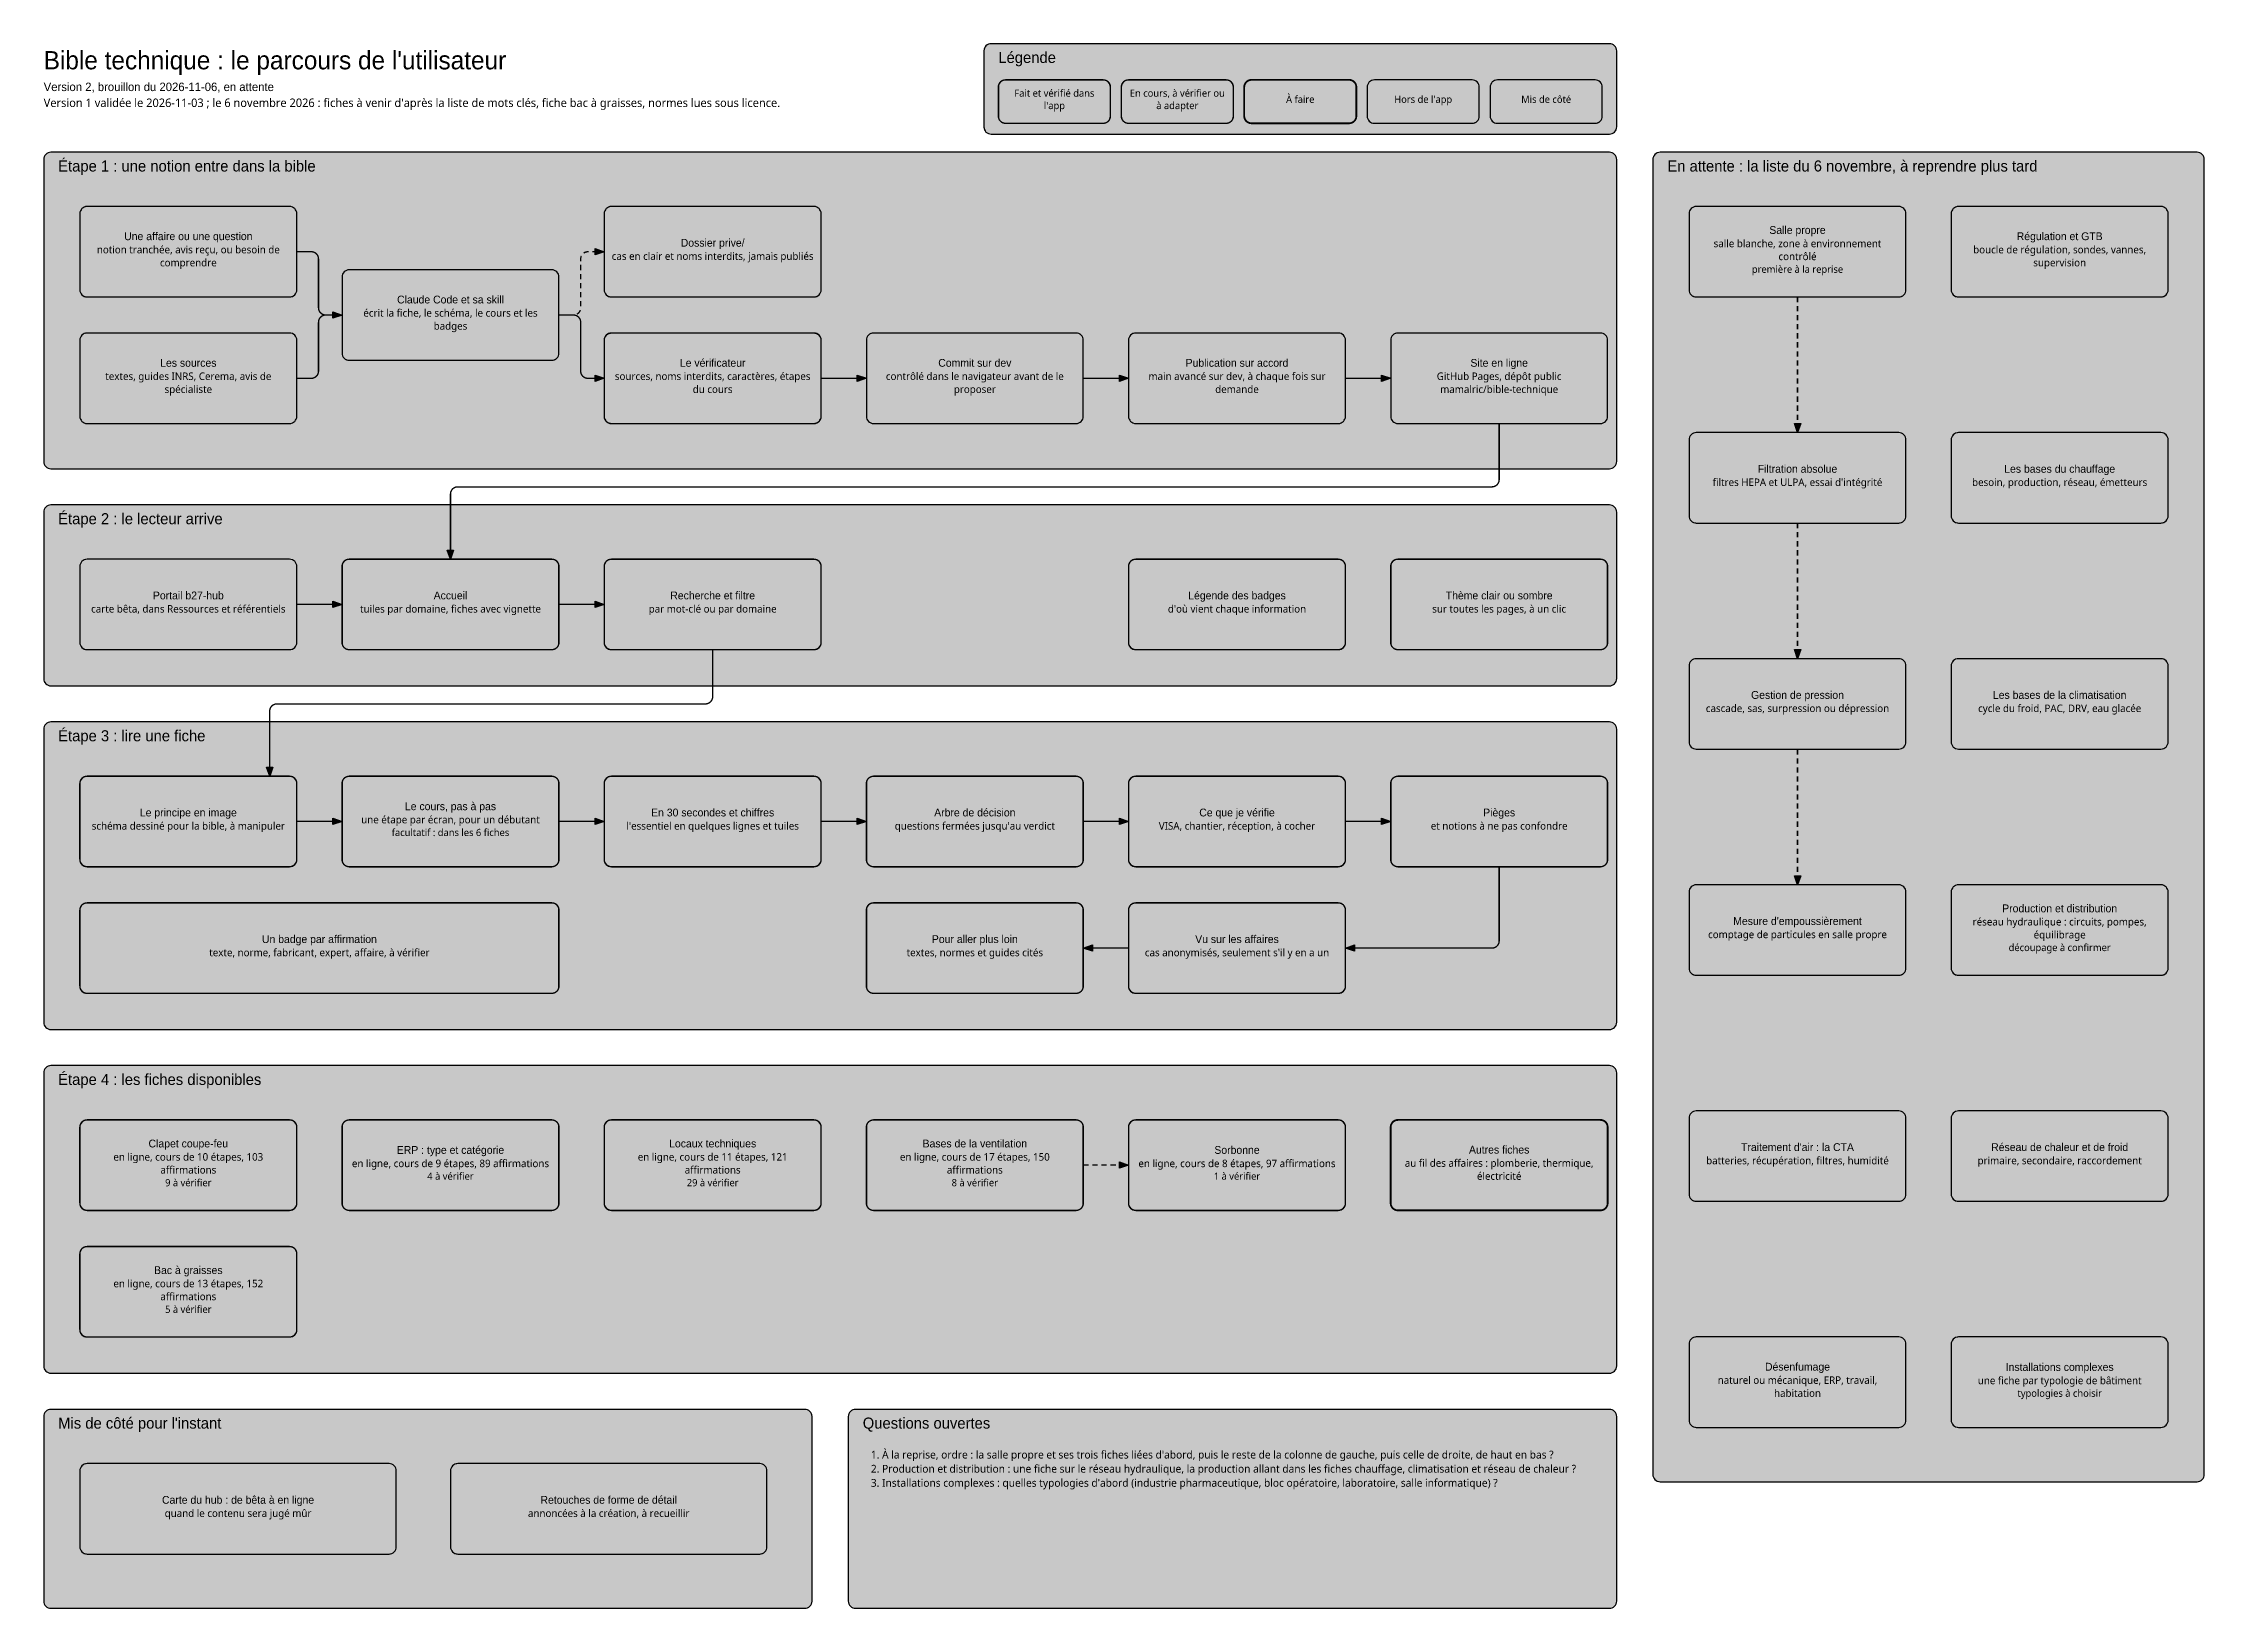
# Model space of a CAD drawing. Header units: millimetres. Extents: x 40 to 2430, y -1750 to -20.
import ezdxf
from ezdxf.enums import TextEntityAlignment as Align

# ---------------------------------------------------------------- set-up
doc = ezdxf.new("R2010")
doc.units = ezdxf.units.MM
for name, color, linetype, true_color in [('C-2B1D24', 250, 'Continuous', 0x2b1d24), ('C-4A3A42', 229, 'Continuous', 0x4a3a42), ('C-5A4A52', 251, 'Continuous', 0x5a4a52), ('C-5B8266', 105, 'Continuous', 0x5b8266), ('C-6B6B6B', 251, 'Continuous', 0x6b6b6b), ('C-7A2E3A', 17, 'Continuous', 0x7a2e3a), ('C-8C8088', 252, 'Continuous', 0x8c8088), ('C-9E9E9E', 253, 'Continuous', 0x9e9e9e), ('C-C8892A', 42, 'Continuous', 0xc8892a), ('C-D8CFC9', 254, 'Continuous', 0xd8cfc9), ('C-E3ECE5', 254, 'Continuous', 0xe3ece5), ('C-EFEFEF', 7, 'Continuous', 0xefefef), ('C-F3DEE2', 254, 'Continuous', 0xf3dee2), ('C-F7E9D2', 254, 'Continuous', 0xf7e9d2), ('C-FBF9F7', 7, 'Continuous', 0xfbf9f7), ('C-FFFFFF', 7, 'Continuous', 0xffffff)]:
    doc.layers.add(name, color=color, linetype=linetype, true_color=true_color)
doc.styles.add('CARTE_GRAS', font='seguisb.ttf')
doc.styles.add('CARTE_ITALIQUE', font='segoeuii.ttf')
doc.styles.add('CARTE_NORMAL', font='segoeui.ttf')

msp = doc.modelspace()

# ---------------------------------------------------------------- texts
at = {"layer": 'C-2B1D24'}
for s, height, style, p in [('Version 2, brouillon du 2026-11-06, en attente', 9.36, 'CARTE_GRAS', (40, -75.2)), ("Version 1 validée le 2026-11-03 ; le 6 novembre 2026 : fiches à venir d'après la liste de mots clés, fiche bac à graisses, normes lues sous licence.", 9.36, 'CARTE_NORMAL', (40, -92.8)), ("1. À la reprise, ordre : la salle propre et ses trois fiches liées d'abord, puis le reste de la colonne de gauche, puis celle de droite, de haut en bas ?", 8.64, 'CARTE_NORMAL', (955, -1587)), ('2. Production et distribution : une fiche sur le réseau hydraulique, la production allant dans les fiches chauffage, climatisation et réseau de chaleur ?', 8.64, 'CARTE_NORMAL', (955, -1602.6)), ("3. Installations complexes : quelles typologies d'abord (industrie pharmaceutique, bloc opératoire, laboratoire, salle informatique) ?", 8.64, 'CARTE_NORMAL', (955, -1618.2))]:
    msp.add_text(s, height=height, dxfattribs=dict(at, style=style)).set_placement(p, align=Align.BOTTOM_LEFT)
for s, height, style, p in [('Fait et vérifié dans', 7.92, 'CARTE_NORMAL', (1158, -81)), ('En cours, à vérifier ou', 7.92, 'CARTE_NORMAL', (1294, -81)), ("l'app", 7.92, 'CARTE_NORMAL', (1158, -94.7)), ('à adapter', 7.92, 'CARTE_NORMAL', (1294, -94.7)), ('À faire', 7.92, 'CARTE_NORMAL', (1430, -87.8)), ("Hors de l'app", 7.92, 'CARTE_NORMAL', (1566, -87.8)), ('Une affaire ou une question', 8.64, 'CARTE_GRAS', (200, -239.8)), ('Dossier prive/', 8.64, 'CARTE_GRAS', (780, -247)), ('notion tranchée, avis reçu, ou besoin de', 8.28, 'CARTE_NORMAL', (200, -254.3)), ('comprendre', 8.28, 'CARTE_NORMAL', (200, -268.7)), ('cas en clair et noms interdits, jamais publiés', 8.28, 'CARTE_NORMAL', (780, -261.5)), ('Claude Code et sa skill', 8.64, 'CARTE_GRAS', (490, -309.8)), ('écrit la fiche, le schéma, le cours et les', 8.28, 'CARTE_NORMAL', (490, -324.3)), ('badges', 8.28, 'CARTE_NORMAL', (490, -338.7)), ('Les sources', 8.64, 'CARTE_GRAS', (200, -379.8)), ('Le vérificateur', 8.64, 'CARTE_GRAS', (780, -379.8)), ('Commit sur dev', 8.64, 'CARTE_GRAS', (1070, -379.8)), ('Publication sur accord', 8.64, 'CARTE_GRAS', (1360, -379.8)), ('Site en ligne', 8.64, 'CARTE_GRAS', (1650, -379.8)), ('textes, guides INRS, Cerema, avis de', 8.28, 'CARTE_NORMAL', (200, -394.3)), ('spécialiste', 8.28, 'CARTE_NORMAL', (200, -408.7)), ('sources, noms interdits, caractères, étapes', 8.28, 'CARTE_NORMAL', (780, -394.3)), ('du cours', 8.28, 'CARTE_NORMAL', (780, -408.7)), ('contrôlé dans le navigateur avant de le', 8.28, 'CARTE_NORMAL', (1070, -394.3)), ('proposer', 8.28, 'CARTE_NORMAL', (1070, -408.7)), ('main avancé sur dev, à chaque fois sur', 8.28, 'CARTE_NORMAL', (1360, -394.3)), ('demande', 8.28, 'CARTE_NORMAL', (1360, -408.7)), ('GitHub Pages, dépôt public', 8.28, 'CARTE_NORMAL', (1650, -394.3)), ('mamalric/bible-technique', 8.28, 'CARTE_NORMAL', (1650, -408.7)), ('carte bêta, dans Ressources et référentiels', 8.28, 'CARTE_NORMAL', (200, -651.5)), ('Portail b27-hub', 8.64, 'CARTE_GRAS', (200, -637)), ('tuiles par domaine, fiches avec vignette', 8.28, 'CARTE_NORMAL', (490, -651.5)), ('Accueil', 8.64, 'CARTE_GRAS', (490, -637)), ('par mot-clé ou par domaine', 8.28, 'CARTE_NORMAL', (780, -651.5)), ('Recherche et filtre', 8.64, 'CARTE_GRAS', (780, -637)), ("d'où vient chaque information", 8.28, 'CARTE_NORMAL', (1360, -651.5)), ('Légende des badges', 8.64, 'CARTE_GRAS', (1360, -637)), ('sur toutes les pages, à un clic', 8.28, 'CARTE_NORMAL', (1650, -651.5)), ('Thème clair ou sombre', 8.64, 'CARTE_GRAS', (1650, -637)), ('Le cours, pas à pas', 8.64, 'CARTE_GRAS', (490, -870.1)), ('schéma dessiné pour la bible, à manipuler', 8.28, 'CARTE_NORMAL', (200, -891.5)), ('Le principe en image', 8.64, 'CARTE_GRAS', (200, -877)), ('une étape par écran, pour un débutant', 8.28, 'CARTE_NORMAL', (490, -884.6)), ("l'essentiel en quelques lignes et tuiles", 8.28, 'CARTE_NORMAL', (780, -891.5)), ('En 30 secondes et chiffres', 8.64, 'CARTE_GRAS', (780, -877)), ("questions fermées jusqu'au verdict", 8.28, 'CARTE_NORMAL', (1070, -891.5)), ('Arbre de décision', 8.64, 'CARTE_GRAS', (1070, -877)), ('VISA, chantier, réception, à cocher', 8.28, 'CARTE_NORMAL', (1360, -891.5)), ('Ce que je vérifie', 8.64, 'CARTE_GRAS', (1360, -877)), ('et notions à ne pas confondre', 8.28, 'CARTE_NORMAL', (1650, -891.5)), ('Pièges', 8.64, 'CARTE_GRAS', (1650, -877)), ('texte, norme, fabricant, expert, affaire, à vérifier', 8.28, 'CARTE_NORMAL', (345, -1031.5)), ('Un badge par affirmation', 8.64, 'CARTE_GRAS', (345, -1017)), ('textes, normes et guides cités', 8.28, 'CARTE_NORMAL', (1070, -1031.5)), ('Pour aller plus loin', 8.64, 'CARTE_GRAS', (1070, -1017)), ("cas anonymisés, seulement s'il y en a un", 8.28, 'CARTE_NORMAL', (1360, -1031.5)), ('Vu sur les affaires', 8.64, 'CARTE_GRAS', (1360, -1017)), ('Clapet coupe-feu', 8.64, 'CARTE_GRAS', (200, -1243)), ('ERP : type et catégorie', 8.64, 'CARTE_GRAS', (490, -1250.1)), ('Locaux techniques', 8.64, 'CARTE_GRAS', (780, -1243)), ('Bases de la ventilation', 8.64, 'CARTE_GRAS', (1070, -1243)), ('Sorbonne', 8.64, 'CARTE_GRAS', (1360, -1250.1)), ('Autres fiches', 8.64, 'CARTE_GRAS', (1650, -1249.8)), ('en ligne, cours de 10 étapes, 103', 8.28, 'CARTE_NORMAL', (200, -1257.5)), ('affirmations', 8.28, 'CARTE_NORMAL', (200, -1271.8)), ('en ligne, cours de 9 étapes, 89 affirmations', 8.28, 'CARTE_NORMAL', (490, -1264.7)), ('en ligne, cours de 11 étapes, 121', 8.28, 'CARTE_NORMAL', (780, -1257.5)), ('affirmations', 8.28, 'CARTE_NORMAL', (780, -1271.8)), ('en ligne, cours de 17 étapes, 150', 8.28, 'CARTE_NORMAL', (1070, -1257.5)), ('affirmations', 8.28, 'CARTE_NORMAL', (1070, -1271.8)), ('en ligne, cours de 8 étapes, 97 affirmations', 8.28, 'CARTE_NORMAL', (1360, -1264.7)), ('au fil des affaires : plomberie, thermique,', 8.28, 'CARTE_NORMAL', (1650, -1264.3)), ('électricité', 8.28, 'CARTE_NORMAL', (1650, -1278.7)), ('en ligne, cours de 13 étapes, 152', 8.28, 'CARTE_NORMAL', (200, -1397.5)), ('Bac à graisses', 8.64, 'CARTE_GRAS', (200, -1383)), ('affirmations', 8.28, 'CARTE_NORMAL', (200, -1411.8))]:
    msp.add_text(s, height=height, dxfattribs=dict(at, style=style)).set_placement(p, align=Align.BOTTOM_CENTER)
at = {"layer": 'C-5A4A52', "style": 'CARTE_ITALIQUE'}
for s, p in [('facultatif : dans les 6 fiches', (490, -898.5)), ('9 à vérifier', (200, -1285.7)), ('4 à vérifier', (490, -1278.5)), ('29 à vérifier', (780, -1285.7)), ('8 à vérifier', (1070, -1285.7)), ('1 à vérifier', (1360, -1278.5)), ('5 à vérifier', (200, -1425.7))]:
    msp.add_text(s, height=7.92, dxfattribs=at).set_placement(p, align=Align.BOTTOM_CENTER)
at = {"layer": 'C-6B6B6B'}
for s, height, style, p in [('Mis de côté', 7.92, 'CARTE_NORMAL', (1702, -87.8)), ('salle blanche, zone à environnement', 8.28, 'CARTE_NORMAL', (1980, -247.5)), ('Salle propre', 8.64, 'CARTE_GRAS', (1980, -232.9)), ('Régulation et GTB', 8.64, 'CARTE_GRAS', (2270, -239.8)), ('contrôlé', 8.28, 'CARTE_NORMAL', (1980, -261.8)), ('boucle de régulation, sondes, vannes,', 8.28, 'CARTE_NORMAL', (2270, -254.3)), ('supervision', 8.28, 'CARTE_NORMAL', (2270, -268.7)), ('première à la reprise', 7.92, 'CARTE_ITALIQUE', (1980, -275.7)), ("filtres HEPA et ULPA, essai d'intégrité", 8.28, 'CARTE_NORMAL', (1980, -511.5)), ('Filtration absolue', 8.64, 'CARTE_GRAS', (1980, -497)), ('besoin, production, réseau, émetteurs', 8.28, 'CARTE_NORMAL', (2270, -511.5)), ('Les bases du chauffage', 8.64, 'CARTE_GRAS', (2270, -497)), ('Gestion de pression', 8.64, 'CARTE_GRAS', (1980, -747)), ('Les bases de la climatisation', 8.64, 'CARTE_GRAS', (2270, -747)), ('cascade, sas, surpression ou dépression', 8.28, 'CARTE_NORMAL', (1980, -761.5)), ('cycle du froid, PAC, DRV, eau glacée', 8.28, 'CARTE_NORMAL', (2270, -761.5)), ('Production et distribution', 8.64, 'CARTE_GRAS', (2270, -983)), ('comptage de particules en salle propre', 8.28, 'CARTE_NORMAL', (1980, -1011.5)), ("Mesure d'empoussièrement", 8.64, 'CARTE_GRAS', (1980, -997)), ('réseau hydraulique : circuits, pompes,', 8.28, 'CARTE_NORMAL', (2270, -997.5)), ('équilibrage', 8.28, 'CARTE_NORMAL', (2270, -1011.8)), ('découpage à confirmer', 7.92, 'CARTE_ITALIQUE', (2270, -1025.7)), ("Traitement d'air : la CTA", 8.64, 'CARTE_GRAS', (1980, -1247)), ('Réseau de chaleur et de froid', 8.64, 'CARTE_GRAS', (2270, -1247)), ('batteries, récupération, filtres, humidité', 8.28, 'CARTE_NORMAL', (1980, -1261.5)), ('primaire, secondaire, raccordement', 8.28, 'CARTE_NORMAL', (2270, -1261.5)), ('Désenfumage', 8.64, 'CARTE_GRAS', (1980, -1489.8)), ('Installations complexes', 8.64, 'CARTE_GRAS', (2270, -1490.1)), ('naturel ou mécanique, ERP, travail,', 8.28, 'CARTE_NORMAL', (1980, -1504.3)), ('une fiche par typologie de bâtiment', 8.28, 'CARTE_NORMAL', (2270, -1504.7)), ('habitation', 8.28, 'CARTE_NORMAL', (1980, -1518.7)), ('typologies à choisir', 7.92, 'CARTE_ITALIQUE', (2270, -1518.5)), ('Carte du hub : de bêta à en ligne', 8.64, 'CARTE_GRAS', (255, -1637)), ('Retouches de forme de détail', 8.64, 'CARTE_GRAS', (665, -1637)), ('quand le contenu sera jugé mûr', 8.28, 'CARTE_NORMAL', (255, -1651.5)), ('annoncées à la création, à recueillir', 8.28, 'CARTE_NORMAL', (665, -1651.5))]:
    msp.add_text(s, height=height, dxfattribs=dict(at, style=style)).set_placement(p, align=Align.BOTTOM_CENTER)
at = {"layer": 'C-7A2E3A', "style": 'CARTE_GRAS'}
for s, height, p in [("Bible technique : le parcours de l'utilisateur", 20.16, (40, -54.4)), ('Légende', 12.24, (1096, -45)), ('Étape 1 : une notion entre dans la bible', 12.24, (56, -165)), ('En attente : la liste du 6 novembre, à reprendre plus tard', 12.24, (1836, -165)), ('Étape 2 : le lecteur arrive', 12.24, (56, -555)), ('Étape 3 : lire une fiche', 12.24, (56, -795)), ('Étape 4 : les fiches disponibles', 12.24, (56, -1175)), ("Mis de côté pour l'instant", 12.24, (56, -1555)), ('Questions ouvertes', 12.24, (946, -1555))]:
    msp.add_text(s, height=height, dxfattribs=at).set_placement(p, align=Align.BOTTOM_LEFT)

# ---------------------------------------------------------------- hatches: boundary and pattern name
at = {"layer": 'C-4A3A42'}
h = msp.add_hatch(color=256, dxfattribs=at)
h.dxf.hatch_style = 2
h.paths.add_polyline_path([(660, -250), (650, -253.5), (650, -246.5)])
h = msp.add_hatch(color=256, dxfattribs=at)
h.dxf.hatch_style = 2
h.paths.add_polyline_path([(370, -320), (360, -323.5), (360, -316.5)])
h = msp.add_hatch(color=256, dxfattribs=at)
h.dxf.hatch_style = 2
h.paths.add_polyline_path([(370, -320), (360, -323.5), (360, -316.5)])
h = msp.add_hatch(color=256, dxfattribs=at)
h.dxf.hatch_style = 2
h.paths.add_polyline_path([(660, -390), (650, -393.5), (650, -386.5)])
h = msp.add_hatch(color=256, dxfattribs=at)
h.dxf.hatch_style = 2
h.paths.add_polyline_path([(950, -390), (940, -393.5), (940, -386.5)])
h = msp.add_hatch(color=256, dxfattribs=at)
h.dxf.hatch_style = 2
h.paths.add_polyline_path([(1240, -390), (1230, -393.5), (1230, -386.5)])
h = msp.add_hatch(color=256, dxfattribs=at)
h.dxf.hatch_style = 2
h.paths.add_polyline_path([(1530, -390), (1520, -393.5), (1520, -386.5)])
h = msp.add_hatch(color=256, dxfattribs=at)
h.dxf.hatch_style = 2
h.paths.add_polyline_path([(1980, -450), (1976.5, -440), (1983.5, -440)])
h = msp.add_hatch(color=256, dxfattribs=at)
h.dxf.hatch_style = 2
h.paths.add_polyline_path([(490, -590), (486.5, -580), (493.5, -580)])
h = msp.add_hatch(color=256, dxfattribs=at)
h.dxf.hatch_style = 2
h.paths.add_polyline_path([(370, -640), (360, -643.5), (360, -636.5)])
h = msp.add_hatch(color=256, dxfattribs=at)
h.dxf.hatch_style = 2
h.paths.add_polyline_path([(660, -640), (650, -643.5), (650, -636.5)])
h = msp.add_hatch(color=256, dxfattribs=at)
h.dxf.hatch_style = 2
h.paths.add_polyline_path([(1980, -700), (1976.5, -690), (1983.5, -690)])
h = msp.add_hatch(color=256, dxfattribs=at)
h.dxf.hatch_style = 2
h.paths.add_polyline_path([(290, -830), (286.5, -820), (293.5, -820)])
h = msp.add_hatch(color=256, dxfattribs=at)
h.dxf.hatch_style = 2
h.paths.add_polyline_path([(370, -880), (360, -883.5), (360, -876.5)])
h = msp.add_hatch(color=256, dxfattribs=at)
h.dxf.hatch_style = 2
h.paths.add_polyline_path([(660, -880), (650, -883.5), (650, -876.5)])
h = msp.add_hatch(color=256, dxfattribs=at)
h.dxf.hatch_style = 2
h.paths.add_polyline_path([(950, -880), (940, -883.5), (940, -876.5)])
h = msp.add_hatch(color=256, dxfattribs=at)
h.dxf.hatch_style = 2
h.paths.add_polyline_path([(1240, -880), (1230, -883.5), (1230, -876.5)])
h = msp.add_hatch(color=256, dxfattribs=at)
h.dxf.hatch_style = 2
h.paths.add_polyline_path([(1530, -880), (1520, -883.5), (1520, -876.5)])
h = msp.add_hatch(color=256, dxfattribs=at)
h.dxf.hatch_style = 2
h.paths.add_polyline_path([(1980, -950), (1976.5, -940), (1983.5, -940)])
h = msp.add_hatch(color=256, dxfattribs=at)
h.dxf.hatch_style = 2
h.paths.add_polyline_path([(1190, -1020), (1200, -1016.5), (1200, -1023.5)])
h = msp.add_hatch(color=256, dxfattribs=at)
h.dxf.hatch_style = 2
h.paths.add_polyline_path([(1480, -1020), (1490, -1016.5), (1490, -1023.5)])
h = msp.add_hatch(color=256, dxfattribs=at)
h.dxf.hatch_style = 2
h.paths.add_polyline_path([(1240, -1260), (1230, -1263.5), (1230, -1256.5)])
at = {"layer": 'C-E3ECE5'}
h = msp.add_hatch(color=256, dxfattribs=at)
h.dxf.hatch_style = 2
h.paths.add_polyline_path([(1104, -108), (1212, -108, 0.414214), (1220, -100), (1220, -68, 0.414214), (1212, -60), (1104, -60, 0.414214), (1096, -68), (1096, -100, 0.414214)])
h = msp.add_hatch(color=256, dxfattribs=at)
h.dxf.hatch_style = 2
h.paths.add_polyline_path([(668, -440), (892, -440, 0.414214), (900, -432), (900, -348, 0.414214), (892, -340), (668, -340, 0.414214), (660, -348), (660, -432, 0.414214)])
h = msp.add_hatch(color=256, dxfattribs=at)
h.dxf.hatch_style = 2
h.paths.add_polyline_path([(378, -690), (602, -690, 0.414214), (610, -682), (610, -598, 0.414214), (602, -590), (378, -590, 0.414214), (370, -598), (370, -682, 0.414214)])
h = msp.add_hatch(color=256, dxfattribs=at)
h.dxf.hatch_style = 2
h.paths.add_polyline_path([(668, -690), (892, -690, 0.414214), (900, -682), (900, -598, 0.414214), (892, -590), (668, -590, 0.414214), (660, -598), (660, -682, 0.414214)])
h = msp.add_hatch(color=256, dxfattribs=at)
h.dxf.hatch_style = 2
h.paths.add_polyline_path([(1248, -690), (1472, -690, 0.414214), (1480, -682), (1480, -598, 0.414214), (1472, -590), (1248, -590, 0.414214), (1240, -598), (1240, -682, 0.414214)])
h = msp.add_hatch(color=256, dxfattribs=at)
h.dxf.hatch_style = 2
h.paths.add_polyline_path([(1538, -690), (1762, -690, 0.414214), (1770, -682), (1770, -598, 0.414214), (1762, -590), (1538, -590, 0.414214), (1530, -598), (1530, -682, 0.414214)])
h = msp.add_hatch(color=256, dxfattribs=at)
h.dxf.hatch_style = 2
h.paths.add_polyline_path([(88, -930), (312, -930, 0.414214), (320, -922), (320, -838, 0.414214), (312, -830), (88, -830, 0.414214), (80, -838), (80, -922, 0.414214)])
h = msp.add_hatch(color=256, dxfattribs=at)
h.dxf.hatch_style = 2
h.paths.add_polyline_path([(378, -930), (602, -930, 0.414214), (610, -922), (610, -838, 0.414214), (602, -830), (378, -830, 0.414214), (370, -838), (370, -922, 0.414214)])
h = msp.add_hatch(color=256, dxfattribs=at)
h.dxf.hatch_style = 2
h.paths.add_polyline_path([(668, -930), (892, -930, 0.414214), (900, -922), (900, -838, 0.414214), (892, -830), (668, -830, 0.414214), (660, -838), (660, -922, 0.414214)])
h = msp.add_hatch(color=256, dxfattribs=at)
h.dxf.hatch_style = 2
h.paths.add_polyline_path([(958, -930), (1182, -930, 0.414214), (1190, -922), (1190, -838, 0.414214), (1182, -830), (958, -830, 0.414214), (950, -838), (950, -922, 0.414214)])
h = msp.add_hatch(color=256, dxfattribs=at)
h.dxf.hatch_style = 2
h.paths.add_polyline_path([(1248, -930), (1472, -930, 0.414214), (1480, -922), (1480, -838, 0.414214), (1472, -830), (1248, -830, 0.414214), (1240, -838), (1240, -922, 0.414214)])
h = msp.add_hatch(color=256, dxfattribs=at)
h.dxf.hatch_style = 2
h.paths.add_polyline_path([(1538, -930), (1762, -930, 0.414214), (1770, -922), (1770, -838, 0.414214), (1762, -830), (1538, -830, 0.414214), (1530, -838), (1530, -922, 0.414214)])
h = msp.add_hatch(color=256, dxfattribs=at)
h.dxf.hatch_style = 2
h.paths.add_polyline_path([(88, -1070), (602, -1070, 0.414214), (610, -1062), (610, -978, 0.414214), (602, -970), (88, -970, 0.414214), (80, -978), (80, -1062, 0.414214)])
h = msp.add_hatch(color=256, dxfattribs=at)
h.dxf.hatch_style = 2
h.paths.add_polyline_path([(958, -1070), (1182, -1070, 0.414214), (1190, -1062), (1190, -978, 0.414214), (1182, -970), (958, -970, 0.414214), (950, -978), (950, -1062, 0.414214)])
h = msp.add_hatch(color=256, dxfattribs=at)
h.dxf.hatch_style = 2
h.paths.add_polyline_path([(1248, -1070), (1472, -1070, 0.414214), (1480, -1062), (1480, -978, 0.414214), (1472, -970), (1248, -970, 0.414214), (1240, -978), (1240, -1062, 0.414214)])
at = {"layer": 'C-EFEFEF'}
h = msp.add_hatch(color=256, dxfattribs=at)
h.dxf.hatch_style = 2
h.paths.add_polyline_path([(1648, -108), (1756, -108, 0.414214), (1764, -100), (1764, -68, 0.414214), (1756, -60), (1648, -60, 0.414214), (1640, -68), (1640, -100, 0.414214)])
h = msp.add_hatch(color=256, dxfattribs=at)
h.dxf.hatch_style = 2
h.paths.add_polyline_path([(1868, -300), (2092, -300, 0.414214), (2100, -292), (2100, -208, 0.414214), (2092, -200), (1868, -200, 0.414214), (1860, -208), (1860, -292, 0.414214)])
h = msp.add_hatch(color=256, dxfattribs=at)
h.dxf.hatch_style = 2
h.paths.add_polyline_path([(2158, -300), (2382, -300, 0.414214), (2390, -292), (2390, -208, 0.414214), (2382, -200), (2158, -200, 0.414214), (2150, -208), (2150, -292, 0.414214)])
h = msp.add_hatch(color=256, dxfattribs=at)
h.dxf.hatch_style = 2
h.paths.add_polyline_path([(1868, -550), (2092, -550, 0.414214), (2100, -542), (2100, -458, 0.414214), (2092, -450), (1868, -450, 0.414214), (1860, -458), (1860, -542, 0.414214)])
h = msp.add_hatch(color=256, dxfattribs=at)
h.dxf.hatch_style = 2
h.paths.add_polyline_path([(2158, -550), (2382, -550, 0.414214), (2390, -542), (2390, -458, 0.414214), (2382, -450), (2158, -450, 0.414214), (2150, -458), (2150, -542, 0.414214)])
h = msp.add_hatch(color=256, dxfattribs=at)
h.dxf.hatch_style = 2
h.paths.add_polyline_path([(1868, -800), (2092, -800, 0.414214), (2100, -792), (2100, -708, 0.414214), (2092, -700), (1868, -700, 0.414214), (1860, -708), (1860, -792, 0.414214)])
h = msp.add_hatch(color=256, dxfattribs=at)
h.dxf.hatch_style = 2
h.paths.add_polyline_path([(2158, -800), (2382, -800, 0.414214), (2390, -792), (2390, -708, 0.414214), (2382, -700), (2158, -700, 0.414214), (2150, -708), (2150, -792, 0.414214)])
h = msp.add_hatch(color=256, dxfattribs=at)
h.dxf.hatch_style = 2
h.paths.add_polyline_path([(1868, -1050), (2092, -1050, 0.414214), (2100, -1042), (2100, -958, 0.414214), (2092, -950), (1868, -950, 0.414214), (1860, -958), (1860, -1042, 0.414214)])
h = msp.add_hatch(color=256, dxfattribs=at)
h.dxf.hatch_style = 2
h.paths.add_polyline_path([(2158, -1050), (2382, -1050, 0.414214), (2390, -1042), (2390, -958, 0.414214), (2382, -950), (2158, -950, 0.414214), (2150, -958), (2150, -1042, 0.414214)])
h = msp.add_hatch(color=256, dxfattribs=at)
h.dxf.hatch_style = 2
h.paths.add_polyline_path([(1868, -1300), (2092, -1300, 0.414214), (2100, -1292), (2100, -1208, 0.414214), (2092, -1200), (1868, -1200, 0.414214), (1860, -1208), (1860, -1292, 0.414214)])
h = msp.add_hatch(color=256, dxfattribs=at)
h.dxf.hatch_style = 2
h.paths.add_polyline_path([(2158, -1300), (2382, -1300, 0.414214), (2390, -1292), (2390, -1208, 0.414214), (2382, -1200), (2158, -1200, 0.414214), (2150, -1208), (2150, -1292, 0.414214)])
h = msp.add_hatch(color=256, dxfattribs=at)
h.dxf.hatch_style = 2
h.paths.add_polyline_path([(1868, -1550), (2092, -1550, 0.414214), (2100, -1542), (2100, -1458, 0.414214), (2092, -1450), (1868, -1450, 0.414214), (1860, -1458), (1860, -1542, 0.414214)])
h = msp.add_hatch(color=256, dxfattribs=at)
h.dxf.hatch_style = 2
h.paths.add_polyline_path([(2158, -1550), (2382, -1550, 0.414214), (2390, -1542), (2390, -1458, 0.414214), (2382, -1450), (2158, -1450, 0.414214), (2150, -1458), (2150, -1542, 0.414214)])
h = msp.add_hatch(color=256, dxfattribs=at)
h.dxf.hatch_style = 2
h.paths.add_polyline_path([(88, -1690), (422, -1690, 0.414214), (430, -1682), (430, -1598, 0.414214), (422, -1590), (88, -1590, 0.414214), (80, -1598), (80, -1682, 0.414214)])
h = msp.add_hatch(color=256, dxfattribs=at)
h.dxf.hatch_style = 2
h.paths.add_polyline_path([(498, -1690), (832, -1690, 0.414214), (840, -1682), (840, -1598, 0.414214), (832, -1590), (498, -1590, 0.414214), (490, -1598), (490, -1682, 0.414214)])
at = {"layer": 'C-F3DEE2'}
h = msp.add_hatch(color=256, dxfattribs=at)
h.dxf.hatch_style = 2
h.paths.add_polyline_path([(1376, -108), (1484, -108, 0.414214), (1492, -100), (1492, -68, 0.414214), (1484, -60), (1376, -60, 0.414214), (1368, -68), (1368, -100, 0.414214)])
h = msp.add_hatch(color=256, dxfattribs=at)
h.dxf.hatch_style = 2
h.paths.add_polyline_path([(1538, -1310), (1762, -1310, 0.414214), (1770, -1302), (1770, -1218, 0.414214), (1762, -1210), (1538, -1210, 0.414214), (1530, -1218), (1530, -1302, 0.414214)])
at = {"layer": 'C-F7E9D2'}
h = msp.add_hatch(color=256, dxfattribs=at)
h.dxf.hatch_style = 2
h.paths.add_polyline_path([(1240, -108), (1348, -108, 0.414214), (1356, -100), (1356, -68, 0.414214), (1348, -60), (1240, -60, 0.414214), (1232, -68), (1232, -100, 0.414214)])
h = msp.add_hatch(color=256, dxfattribs=at)
h.dxf.hatch_style = 2
h.paths.add_polyline_path([(88, -1310), (312, -1310, 0.414214), (320, -1302), (320, -1218, 0.414214), (312, -1210), (88, -1210, 0.414214), (80, -1218), (80, -1302, 0.414214)])
h = msp.add_hatch(color=256, dxfattribs=at)
h.dxf.hatch_style = 2
h.paths.add_polyline_path([(378, -1310), (602, -1310, 0.414214), (610, -1302), (610, -1218, 0.414214), (602, -1210), (378, -1210, 0.414214), (370, -1218), (370, -1302, 0.414214)])
h = msp.add_hatch(color=256, dxfattribs=at)
h.dxf.hatch_style = 2
h.paths.add_polyline_path([(668, -1310), (892, -1310, 0.414214), (900, -1302), (900, -1218, 0.414214), (892, -1210), (668, -1210, 0.414214), (660, -1218), (660, -1302, 0.414214)])
h = msp.add_hatch(color=256, dxfattribs=at)
h.dxf.hatch_style = 2
h.paths.add_polyline_path([(958, -1310), (1182, -1310, 0.414214), (1190, -1302), (1190, -1218, 0.414214), (1182, -1210), (958, -1210, 0.414214), (950, -1218), (950, -1302, 0.414214)])
h = msp.add_hatch(color=256, dxfattribs=at)
h.dxf.hatch_style = 2
h.paths.add_polyline_path([(1248, -1310), (1472, -1310, 0.414214), (1480, -1302), (1480, -1218, 0.414214), (1472, -1210), (1248, -1210, 0.414214), (1240, -1218), (1240, -1302, 0.414214)])
h = msp.add_hatch(color=256, dxfattribs=at)
h.dxf.hatch_style = 2
h.paths.add_polyline_path([(88, -1450), (312, -1450, 0.414214), (320, -1442), (320, -1358, 0.414214), (312, -1350), (88, -1350, 0.414214), (80, -1358), (80, -1442, 0.414214)])
at = {"layer": 'C-FBF9F7'}
h = msp.add_hatch(color=256, dxfattribs=at)
h.dxf.hatch_style = 2
h.paths.add_polyline_path([(1088, -120), (1772, -120, 0.414214), (1780, -112), (1780, -28, 0.414214), (1772, -20), (1088, -20, 0.414214), (1080, -28), (1080, -112, 0.414214)])
h = msp.add_hatch(color=256, dxfattribs=at)
h.dxf.hatch_style = 2
h.paths.add_polyline_path([(48, -490), (1772, -490, 0.414214), (1780, -482), (1780, -148, 0.414214), (1772, -140), (48, -140, 0.414214), (40, -148), (40, -482, 0.414214)])
h = msp.add_hatch(color=256, dxfattribs=at)
h.dxf.hatch_style = 2
h.paths.add_polyline_path([(1828, -1610), (2422, -1610, 0.414214), (2430, -1602), (2430, -148, 0.414214), (2422, -140), (1828, -140, 0.414214), (1820, -148), (1820, -1602, 0.414214)])
h = msp.add_hatch(color=256, dxfattribs=at)
h.dxf.hatch_style = 2
h.paths.add_polyline_path([(48, -730), (1772, -730, 0.414214), (1780, -722), (1780, -538, 0.414214), (1772, -530), (48, -530, 0.414214), (40, -538), (40, -722, 0.414214)])
h = msp.add_hatch(color=256, dxfattribs=at)
h.dxf.hatch_style = 2
h.paths.add_polyline_path([(48, -1110), (1772, -1110, 0.414214), (1780, -1102), (1780, -778, 0.414214), (1772, -770), (48, -770, 0.414214), (40, -778), (40, -1102, 0.414214)])
h = msp.add_hatch(color=256, dxfattribs=at)
h.dxf.hatch_style = 2
h.paths.add_polyline_path([(48, -1490), (1772, -1490, 0.414214), (1780, -1482), (1780, -1158, 0.414214), (1772, -1150), (48, -1150, 0.414214), (40, -1158), (40, -1482, 0.414214)])
h = msp.add_hatch(color=256, dxfattribs=at)
h.dxf.hatch_style = 2
h.paths.add_polyline_path([(48, -1750), (882, -1750, 0.414214), (890, -1742), (890, -1538, 0.414214), (882, -1530), (48, -1530, 0.414214), (40, -1538), (40, -1742, 0.414214)])
h = msp.add_hatch(color=256, dxfattribs=at)
h.dxf.hatch_style = 2
h.paths.add_polyline_path([(938, -1750), (1772, -1750, 0.414214), (1780, -1742), (1780, -1538, 0.414214), (1772, -1530), (938, -1530, 0.414214), (930, -1538), (930, -1742, 0.414214)])
at = {"layer": 'C-FFFFFF'}
h = msp.add_hatch(color=256, dxfattribs=at)
h.dxf.hatch_style = 2
h.paths.add_polyline_path([(1512, -108), (1620, -108, 0.414214), (1628, -100), (1628, -68, 0.414214), (1620, -60), (1512, -60, 0.414214), (1504, -68), (1504, -100, 0.414214)])
h = msp.add_hatch(color=256, dxfattribs=at)
h.dxf.hatch_style = 2
h.paths.add_polyline_path([(88, -300), (312, -300, 0.414214), (320, -292), (320, -208, 0.414214), (312, -200), (88, -200, 0.414214), (80, -208), (80, -292, 0.414214)])
h = msp.add_hatch(color=256, dxfattribs=at)
h.dxf.hatch_style = 2
h.paths.add_polyline_path([(668, -300), (892, -300, 0.414214), (900, -292), (900, -208, 0.414214), (892, -200), (668, -200, 0.414214), (660, -208), (660, -292, 0.414214)])
h = msp.add_hatch(color=256, dxfattribs=at)
h.dxf.hatch_style = 2
h.paths.add_polyline_path([(378, -370), (602, -370, 0.414214), (610, -362), (610, -278, 0.414214), (602, -270), (378, -270, 0.414214), (370, -278), (370, -362, 0.414214)])
h = msp.add_hatch(color=256, dxfattribs=at)
h.dxf.hatch_style = 2
h.paths.add_polyline_path([(88, -440), (312, -440, 0.414214), (320, -432), (320, -348, 0.414214), (312, -340), (88, -340, 0.414214), (80, -348), (80, -432, 0.414214)])
h = msp.add_hatch(color=256, dxfattribs=at)
h.dxf.hatch_style = 2
h.paths.add_polyline_path([(958, -440), (1182, -440, 0.414214), (1190, -432), (1190, -348, 0.414214), (1182, -340), (958, -340, 0.414214), (950, -348), (950, -432, 0.414214)])
h = msp.add_hatch(color=256, dxfattribs=at)
h.dxf.hatch_style = 2
h.paths.add_polyline_path([(1248, -440), (1472, -440, 0.414214), (1480, -432), (1480, -348, 0.414214), (1472, -340), (1248, -340, 0.414214), (1240, -348), (1240, -432, 0.414214)])
h = msp.add_hatch(color=256, dxfattribs=at)
h.dxf.hatch_style = 2
h.paths.add_polyline_path([(1538, -440), (1762, -440, 0.414214), (1770, -432), (1770, -348, 0.414214), (1762, -340), (1538, -340, 0.414214), (1530, -348), (1530, -432, 0.414214)])
h = msp.add_hatch(color=256, dxfattribs=at)
h.dxf.hatch_style = 2
h.paths.add_polyline_path([(88, -690), (312, -690, 0.414214), (320, -682), (320, -598, 0.414214), (312, -590), (88, -590, 0.414214), (80, -598), (80, -682, 0.414214)])

# ---------------------------------------------------------------- linework, layer by layer
at = {"layer": 'C-4A3A42', "const_width": 1.5}
for points in [[(320, -250), (336, -250, -0.414214), (344, -258), (344, -312, 0.414214), (352, -320), (360, -320)], [(320, -390), (336, -390, 0.414214), (344, -382), (344, -328, -0.414214), (352, -320), (360, -320)], [(610, -320), (626, -320, -0.414214), (634, -328), (634, -382, 0.414214), (642, -390), (650, -390)], [(1650, -440), (1650, -502, -0.414214), (1642, -510), (498, -510, 0.414214), (490, -518), (490, -580)], [(780, -690), (780, -742, -0.414214), (772, -750), (298, -750, 0.414214), (290, -758), (290, -820)], [(1650, -930), (1650, -1012, -0.414214), (1642, -1020), (1490, -1020)]]:
    msp.add_lwpolyline(points, format="xyb", dxfattribs=at)
for points in [[(634, -260.5), (634, -258), (634.2, -256.4), (634.6, -254.9), (634.8, -254.7)], [(637.3, -251.6), (637.6, -251.3), (638.9, -250.6), (640.4, -250.2), (642, -250), (642.9, -250)], [(646.9, -250), (650, -250)], [(634, -270.5), (634, -264.5)], [(634, -280.5), (634, -274.5)], [(634, -290.5), (634, -284.5)], [(634, -300.5), (634, -294.5)], [(634, -310.5), (634, -304.5)], [(1980, -300), (1980, -306)], [(1980, -310), (1980, -316)], [(610, -320), (616, -320)], [(620, -320), (626, -320)], [(629.8, -319), (630.4, -318.7), (631.7, -317.7), (632.7, -316.4), (633.4, -315.1), (633.6, -314.5)], [(1980, -320), (1980, -326)], [(1980, -330), (1980, -336)], [(1980, -340), (1980, -346)], [(1980, -350), (1980, -356)], [(1980, -360), (1980, -366)], [(1980, -370), (1980, -376)], [(1980, -380), (1980, -386)], [(900, -390), (940, -390)], [(1190, -390), (1230, -390)], [(1480, -390), (1520, -390)], [(1980, -390), (1980, -396)], [(1980, -400), (1980, -406)], [(1980, -410), (1980, -416)], [(1980, -420), (1980, -426)], [(1980, -430), (1980, -436)], [(1980, -550), (1980, -556)], [(1980, -560), (1980, -566)], [(1980, -570), (1980, -576)], [(1980, -580), (1980, -586)], [(1980, -590), (1980, -596)], [(1980, -600), (1980, -606)], [(1980, -610), (1980, -616)], [(1980, -620), (1980, -626)], [(320, -640), (360, -640)], [(610, -640), (650, -640)], [(1980, -630), (1980, -636)], [(1980, -640), (1980, -646)], [(1980, -650), (1980, -656)], [(1980, -660), (1980, -666)], [(1980, -670), (1980, -676)], [(1980, -680), (1980, -686)], [(1980, -800), (1980, -806)], [(1980, -810), (1980, -816)], [(1980, -820), (1980, -826)], [(1980, -830), (1980, -836)], [(1980, -840), (1980, -846)], [(1980, -850), (1980, -856)], [(1980, -860), (1980, -866)], [(320, -880), (360, -880)], [(610, -880), (650, -880)], [(900, -880), (940, -880)], [(1190, -880), (1230, -880)], [(1480, -880), (1520, -880)], [(1980, -870), (1980, -876)], [(1980, -880), (1980, -886)], [(1980, -890), (1980, -896)], [(1980, -900), (1980, -906)], [(1980, -910), (1980, -916)], [(1980, -920), (1980, -926)], [(1980, -930), (1980, -936)], [(1240, -1020), (1200, -1020)], [(1190, -1260), (1196, -1260)], [(1200, -1260), (1206, -1260)], [(1210, -1260), (1216, -1260)], [(1220, -1260), (1226, -1260)]]:
    msp.add_lwpolyline(points, dxfattribs=at)
at = {"layer": 'C-4A3A42'}
for points in [[(660, -250), (650, -253.5), (650, -246.5)], [(370, -320), (360, -323.5), (360, -316.5)], [(370, -320), (360, -323.5), (360, -316.5)], [(660, -390), (650, -393.5), (650, -386.5)], [(950, -390), (940, -393.5), (940, -386.5)], [(1240, -390), (1230, -393.5), (1230, -386.5)], [(1530, -390), (1520, -393.5), (1520, -386.5)], [(1980, -450), (1976.5, -440), (1983.5, -440)], [(490, -590), (486.5, -580), (493.5, -580)], [(370, -640), (360, -643.5), (360, -636.5)], [(660, -640), (650, -643.5), (650, -636.5)], [(1980, -700), (1976.5, -690), (1983.5, -690)], [(290, -830), (286.5, -820), (293.5, -820)], [(370, -880), (360, -883.5), (360, -876.5)], [(660, -880), (650, -883.5), (650, -876.5)], [(950, -880), (940, -883.5), (940, -876.5)], [(1240, -880), (1230, -883.5), (1230, -876.5)], [(1530, -880), (1520, -883.5), (1520, -876.5)], [(1980, -950), (1976.5, -940), (1983.5, -940)], [(1190, -1020), (1200, -1016.5), (1200, -1023.5)], [(1480, -1020), (1490, -1016.5), (1490, -1023.5)], [(1240, -1260), (1230, -1263.5), (1230, -1256.5)]]:
    msp.add_lwpolyline(points, close=True, dxfattribs=at)
at = {"layer": 'C-5B8266', "const_width": 1.5}
for points in [[(1104, -108), (1212, -108, 0.414214), (1220, -100), (1220, -68, 0.414214), (1212, -60), (1104, -60, 0.414214), (1096, -68), (1096, -100, 0.414214)], [(668, -440), (892, -440, 0.414214), (900, -432), (900, -348, 0.414214), (892, -340), (668, -340, 0.414214), (660, -348), (660, -432, 0.414214)], [(378, -690), (602, -690, 0.414214), (610, -682), (610, -598, 0.414214), (602, -590), (378, -590, 0.414214), (370, -598), (370, -682, 0.414214)], [(668, -690), (892, -690, 0.414214), (900, -682), (900, -598, 0.414214), (892, -590), (668, -590, 0.414214), (660, -598), (660, -682, 0.414214)], [(1248, -690), (1472, -690, 0.414214), (1480, -682), (1480, -598, 0.414214), (1472, -590), (1248, -590, 0.414214), (1240, -598), (1240, -682, 0.414214)], [(1538, -690), (1762, -690, 0.414214), (1770, -682), (1770, -598, 0.414214), (1762, -590), (1538, -590, 0.414214), (1530, -598), (1530, -682, 0.414214)], [(88, -930), (312, -930, 0.414214), (320, -922), (320, -838, 0.414214), (312, -830), (88, -830, 0.414214), (80, -838), (80, -922, 0.414214)], [(378, -930), (602, -930, 0.414214), (610, -922), (610, -838, 0.414214), (602, -830), (378, -830, 0.414214), (370, -838), (370, -922, 0.414214)], [(668, -930), (892, -930, 0.414214), (900, -922), (900, -838, 0.414214), (892, -830), (668, -830, 0.414214), (660, -838), (660, -922, 0.414214)], [(958, -930), (1182, -930, 0.414214), (1190, -922), (1190, -838, 0.414214), (1182, -830), (958, -830, 0.414214), (950, -838), (950, -922, 0.414214)], [(1248, -930), (1472, -930, 0.414214), (1480, -922), (1480, -838, 0.414214), (1472, -830), (1248, -830, 0.414214), (1240, -838), (1240, -922, 0.414214)], [(1538, -930), (1762, -930, 0.414214), (1770, -922), (1770, -838, 0.414214), (1762, -830), (1538, -830, 0.414214), (1530, -838), (1530, -922, 0.414214)], [(88, -1070), (602, -1070, 0.414214), (610, -1062), (610, -978, 0.414214), (602, -970), (88, -970, 0.414214), (80, -978), (80, -1062, 0.414214)], [(958, -1070), (1182, -1070, 0.414214), (1190, -1062), (1190, -978, 0.414214), (1182, -970), (958, -970, 0.414214), (950, -978), (950, -1062, 0.414214)], [(1248, -1070), (1472, -1070, 0.414214), (1480, -1062), (1480, -978, 0.414214), (1472, -970), (1248, -970, 0.414214), (1240, -978), (1240, -1062, 0.414214)]]:
    msp.add_lwpolyline(points, format="xyb", close=True, dxfattribs=at)
at = {"layer": 'C-7A2E3A', "const_width": 2}
for points in [[(1376, -108), (1484, -108, 0.414214), (1492, -100), (1492, -68, 0.414214), (1484, -60), (1376, -60, 0.414214), (1368, -68), (1368, -100, 0.414214)], [(1538, -1310), (1762, -1310, 0.414214), (1770, -1302), (1770, -1218, 0.414214), (1762, -1210), (1538, -1210, 0.414214), (1530, -1218), (1530, -1302, 0.414214)]]:
    msp.add_lwpolyline(points, format="xyb", close=True, dxfattribs=at)
at = {"layer": 'C-8C8088', "const_width": 1}
for points in [[(1504, -68), (1504.3, -65.9), (1505.1, -64), (1506.2, -62.6)], [(1504, -68.1), (1504, -68)], [(1504, -78.1), (1504, -72.1)], [(1509.5, -60.4), (1509.9, -60.3), (1512, -60), (1515.5, -60)], [(1519.5, -60), (1525.5, -60)], [(1529.5, -60), (1535.5, -60)], [(1539.5, -60), (1545.5, -60)], [(1549.5, -60), (1555.5, -60)], [(1559.5, -60), (1565.5, -60)], [(1569.5, -60), (1575.5, -60)], [(1579.5, -60), (1585.5, -60)], [(1589.5, -60), (1595.5, -60)], [(1599.5, -60), (1605.5, -60)], [(1609.5, -60), (1615.5, -60)], [(1619.5, -60), (1620, -60), (1622.1, -60.3), (1624, -61.1), (1625, -61.9)], [(1627.4, -65), (1627.7, -65.9), (1628, -68), (1628, -70.9)], [(1504, -88.1), (1504, -82.1)], [(1504, -98.1), (1504, -92.1)], [(1628, -94.9), (1628, -100), (1627.9, -100.9)], [(1628, -74.9), (1628, -80.9)], [(1628, -84.9), (1628, -90.9)], [(1507.8, -106.8), (1506.3, -105.7), (1505.1, -104), (1504.3, -102.1)], [(1517.6, -108), (1512, -108), (1511.6, -107.9)], [(1527.6, -108), (1521.6, -108)], [(1537.6, -108), (1531.6, -108)], [(1547.6, -108), (1541.6, -108)], [(1557.6, -108), (1551.6, -108)], [(1567.6, -108), (1561.6, -108)], [(1577.6, -108), (1571.6, -108)], [(1587.6, -108), (1581.6, -108)], [(1597.6, -108), (1591.6, -108)], [(1607.6, -108), (1601.6, -108)], [(1617.6, -108), (1611.6, -108)], [(1626.5, -104.6), (1625.7, -105.7), (1624, -106.9), (1622.1, -107.7), (1621.6, -107.8)], [(80, -208), (80.3, -205.9), (81.1, -204), (82.2, -202.6)], [(80, -214.1), (80, -208.1)], [(85.5, -200.4), (85.9, -200.3), (88, -200), (91.5, -200)], [(95.5, -200), (101.5, -200)], [(105.5, -200), (111.5, -200)], [(115.5, -200), (121.5, -200)], [(125.5, -200), (131.5, -200)], [(135.5, -200), (141.5, -200)], [(145.5, -200), (151.5, -200)], [(155.5, -200), (161.5, -200)], [(165.5, -200), (171.5, -200)], [(175.5, -200), (181.5, -200)], [(185.5, -200), (191.5, -200)], [(195.5, -200), (201.5, -200)], [(205.5, -200), (211.5, -200)], [(215.5, -200), (221.5, -200)], [(225.5, -200), (231.5, -200)], [(235.5, -200), (241.5, -200)], [(245.5, -200), (251.5, -200)], [(255.5, -200), (261.5, -200)], [(265.5, -200), (271.5, -200)], [(275.5, -200), (281.5, -200)], [(285.5, -200), (291.5, -200)], [(295.5, -200), (301.5, -200)], [(305.5, -200), (311.5, -200)], [(315.3, -200.8), (316, -201.1), (317.7, -202.3), (318.9, -204), (319.4, -205)], [(320, -208.9), (320, -214.9)], [(660, -208), (660.3, -205.9), (661.1, -204), (662.2, -202.6)], [(660, -214.1), (660, -208.1)], [(665.5, -200.4), (665.9, -200.3), (668, -200), (671.5, -200)], [(675.5, -200), (681.5, -200)], [(685.5, -200), (691.5, -200)], [(695.5, -200), (701.5, -200)], [(705.5, -200), (711.5, -200)], [(715.5, -200), (721.5, -200)], [(725.5, -200), (731.5, -200)], [(735.5, -200), (741.5, -200)], [(745.5, -200), (751.5, -200)], [(755.5, -200), (761.5, -200)], [(765.5, -200), (771.5, -200)], [(775.5, -200), (781.5, -200)], [(785.5, -200), (791.5, -200)], [(795.5, -200), (801.5, -200)], [(805.5, -200), (811.5, -200)], [(815.5, -200), (821.5, -200)], [(825.5, -200), (831.5, -200)], [(835.5, -200), (841.5, -200)], [(845.5, -200), (851.5, -200)], [(855.5, -200), (861.5, -200)], [(865.5, -200), (871.5, -200)], [(875.5, -200), (881.5, -200)], [(885.5, -200), (891.5, -200)], [(895.3, -200.8), (896, -201.1), (897.7, -202.3), (898.9, -204), (899.4, -205)], [(900, -208.9), (900, -214.9)], [(80, -224.1), (80, -218.1)], [(80, -234.1), (80, -228.1)], [(80, -244.1), (80, -238.1)], [(320, -218.9), (320, -224.9)], [(320, -228.9), (320, -234.9)], [(320, -238.9), (320, -244.9)], [(660, -224.1), (660, -218.1)], [(660, -234.1), (660, -228.1)], [(660, -244.1), (660, -238.1)], [(900, -218.9), (900, -224.9)], [(900, -228.9), (900, -234.9)], [(900, -238.9), (900, -244.9)], [(80, -254.1), (80, -248.1)], [(80, -264.1), (80, -258.1)], [(320, -248.9), (320, -254.9)], [(320, -258.9), (320, -264.9)], [(660, -254.1), (660, -248.1)], [(660, -264.1), (660, -258.1)], [(900, -248.9), (900, -254.9)], [(900, -258.9), (900, -264.9)], [(80, -274.1), (80, -268.1)], [(80, -284.1), (80, -278.1)], [(320, -268.9), (320, -274.9)], [(320, -278.9), (320, -284.9)], [(370, -278), (370.3, -275.9), (371.1, -274), (372.2, -272.6)], [(370, -284.1), (370, -278.1)], [(375.5, -270.4), (375.9, -270.3), (378, -270), (381.5, -270)], [(385.5, -270), (391.5, -270)], [(395.5, -270), (401.5, -270)], [(405.5, -270), (411.5, -270)], [(415.5, -270), (421.5, -270)], [(425.5, -270), (431.5, -270)], [(435.5, -270), (441.5, -270)], [(445.5, -270), (451.5, -270)], [(455.5, -270), (461.5, -270)], [(465.5, -270), (471.5, -270)], [(475.5, -270), (481.5, -270)], [(485.5, -270), (491.5, -270)], [(495.5, -270), (501.5, -270)], [(505.5, -270), (511.5, -270)], [(515.5, -270), (521.5, -270)], [(525.5, -270), (531.5, -270)], [(535.5, -270), (541.5, -270)], [(545.5, -270), (551.5, -270)], [(555.5, -270), (561.5, -270)], [(565.5, -270), (571.5, -270)], [(575.5, -270), (581.5, -270)], [(585.5, -270), (591.5, -270)], [(595.5, -270), (601.5, -270)], [(605.3, -270.8), (606, -271.1), (607.7, -272.3), (608.9, -274), (609.4, -275)], [(610, -278.9), (610, -284.9)], [(660, -274.1), (660, -268.1)], [(660, -284.1), (660, -278.1)], [(900, -268.9), (900, -274.9)], [(900, -278.9), (900, -284.9)], [(80.3, -294.1), (80.3, -294.1), (80, -292), (80, -288.1)], [(87.6, -299.9), (85.9, -299.7), (84, -298.9), (82.3, -297.7), (82.3, -297.5)], [(97.6, -300), (91.6, -300)], [(107.6, -300), (101.6, -300)], [(117.6, -300), (111.6, -300)], [(127.6, -300), (121.6, -300)], [(137.6, -300), (131.6, -300)], [(147.6, -300), (141.6, -300)], [(157.6, -300), (151.6, -300)], [(167.6, -300), (161.6, -300)], [(177.6, -300), (171.6, -300)], [(187.6, -300), (181.6, -300)], [(197.6, -300), (191.6, -300)], [(207.6, -300), (201.6, -300)], [(217.6, -300), (211.6, -300)], [(227.6, -300), (221.6, -300)], [(237.6, -300), (231.6, -300)], [(247.6, -300), (241.6, -300)], [(257.6, -300), (251.6, -300)], [(267.6, -300), (261.6, -300)], [(277.6, -300), (271.6, -300)], [(287.6, -300), (281.6, -300)], [(297.6, -300), (291.6, -300)], [(307.6, -300), (301.6, -300)], [(317.1, -298.1), (316, -298.9), (314.1, -299.7), (312, -300), (311.6, -300)], [(320, -288.9), (320, -292), (319.7, -294.1), (319.4, -294.9)], [(370, -294.1), (370, -288.1)], [(370, -304.1), (370, -298.1)], [(370, -314.1), (370, -308.1)], [(610, -288.9), (610, -294.9)], [(610, -298.9), (610, -304.9)], [(610, -308.9), (610, -314.9)], [(660.3, -294.1), (660.3, -294.1), (660, -292), (660, -288.1)], [(667.6, -299.9), (665.9, -299.7), (664, -298.9), (662.3, -297.7), (662.3, -297.5)], [(677.6, -300), (671.6, -300)], [(687.6, -300), (681.6, -300)], [(697.6, -300), (691.6, -300)], [(707.6, -300), (701.6, -300)], [(717.6, -300), (711.6, -300)], [(727.6, -300), (721.6, -300)], [(737.6, -300), (731.6, -300)], [(747.6, -300), (741.6, -300)], [(757.6, -300), (751.6, -300)], [(767.6, -300), (761.6, -300)], [(777.6, -300), (771.6, -300)], [(787.6, -300), (781.6, -300)], [(797.6, -300), (791.6, -300)], [(807.6, -300), (801.6, -300)], [(817.6, -300), (811.6, -300)], [(827.6, -300), (821.6, -300)], [(837.6, -300), (831.6, -300)], [(847.6, -300), (841.6, -300)], [(857.6, -300), (851.6, -300)], [(867.6, -300), (861.6, -300)], [(877.6, -300), (871.6, -300)], [(887.6, -300), (881.6, -300)], [(897.1, -298.1), (896, -298.9), (894.1, -299.7), (892, -300), (891.6, -300)], [(900, -288.9), (900, -292), (899.7, -294.1), (899.4, -294.9)], [(370, -324.1), (370, -318.1)], [(370, -334.1), (370, -328.1)], [(610, -318.9), (610, -324.9)], [(610, -328.9), (610, -334.9)], [(80, -348), (80.3, -345.9), (81.1, -344), (82.2, -342.6)], [(80, -354.1), (80, -348.1)], [(80, -364.1), (80, -358.1)], [(85.5, -340.4), (85.9, -340.3), (88, -340), (91.5, -340)], [(95.5, -340), (101.5, -340)], [(105.5, -340), (111.5, -340)], [(115.5, -340), (121.5, -340)], [(125.5, -340), (131.5, -340)], [(135.5, -340), (141.5, -340)], [(145.5, -340), (151.5, -340)], [(155.5, -340), (161.5, -340)], [(165.5, -340), (171.5, -340)], [(175.5, -340), (181.5, -340)], [(185.5, -340), (191.5, -340)], [(195.5, -340), (201.5, -340)], [(205.5, -340), (211.5, -340)], [(215.5, -340), (221.5, -340)], [(225.5, -340), (231.5, -340)], [(235.5, -340), (241.5, -340)], [(245.5, -340), (251.5, -340)], [(255.5, -340), (261.5, -340)], [(265.5, -340), (271.5, -340)], [(275.5, -340), (281.5, -340)], [(285.5, -340), (291.5, -340)], [(295.5, -340), (301.5, -340)], [(305.5, -340), (311.5, -340)], [(315.3, -340.8), (316, -341.1), (317.7, -342.3), (318.9, -344), (319.4, -345)], [(320, -348.9), (320, -354.9)], [(320, -358.9), (320, -364.9)], [(370, -344.1), (370, -338.1)], [(370, -354.1), (370, -348.1)], [(370.3, -364.1), (370.3, -364.1), (370, -362), (370, -358.1)], [(610, -358.9), (610, -362), (609.7, -364.1), (609.4, -364.9)], [(610, -338.9), (610, -344.9)], [(610, -348.9), (610, -354.9)], [(950, -348), (950.3, -345.9), (951.1, -344), (952.2, -342.6)], [(950, -354.1), (950, -348.1)], [(950, -364.1), (950, -358.1)], [(955.5, -340.4), (955.9, -340.3), (958, -340), (961.5, -340)], [(965.5, -340), (971.5, -340)], [(975.5, -340), (981.5, -340)], [(985.5, -340), (991.5, -340)], [(995.5, -340), (1001.5, -340)], [(1005.5, -340), (1011.5, -340)], [(1015.5, -340), (1021.5, -340)], [(1025.5, -340), (1031.5, -340)], [(1035.5, -340), (1041.5, -340)], [(1045.5, -340), (1051.5, -340)], [(1055.5, -340), (1061.5, -340)], [(1065.5, -340), (1071.5, -340)], [(1075.5, -340), (1081.5, -340)], [(1085.5, -340), (1091.5, -340)], [(1095.5, -340), (1101.5, -340)], [(1105.5, -340), (1111.5, -340)], [(1115.5, -340), (1121.5, -340)], [(1125.5, -340), (1131.5, -340)], [(1135.5, -340), (1141.5, -340)], [(1145.5, -340), (1151.5, -340)], [(1155.5, -340), (1161.5, -340)], [(1165.5, -340), (1171.5, -340)], [(1175.5, -340), (1181.5, -340)], [(1185.3, -340.8), (1186, -341.1), (1187.7, -342.3), (1188.9, -344), (1189.4, -345)], [(1190, -348.9), (1190, -354.9)], [(1190, -358.9), (1190, -364.9)], [(1240, -348), (1240.3, -345.9), (1241.1, -344), (1242.2, -342.6)], [(1240, -354.1), (1240, -348.1)], [(1240, -364.1), (1240, -358.1)], [(1245.5, -340.4), (1245.9, -340.3), (1248, -340), (1251.5, -340)], [(1255.5, -340), (1261.5, -340)], [(1265.5, -340), (1271.5, -340)], [(1275.5, -340), (1281.5, -340)], [(1285.5, -340), (1291.5, -340)], [(1295.5, -340), (1301.5, -340)], [(1305.5, -340), (1311.5, -340)], [(1315.5, -340), (1321.5, -340)], [(1325.5, -340), (1331.5, -340)], [(1335.5, -340), (1341.5, -340)], [(1345.5, -340), (1351.5, -340)], [(1355.5, -340), (1361.5, -340)], [(1365.5, -340), (1371.5, -340)], [(1375.5, -340), (1381.5, -340)], [(1385.5, -340), (1391.5, -340)], [(1395.5, -340), (1401.5, -340)], [(1405.5, -340), (1411.5, -340)], [(1415.5, -340), (1421.5, -340)], [(1425.5, -340), (1431.5, -340)], [(1435.5, -340), (1441.5, -340)], [(1445.5, -340), (1451.5, -340)], [(1455.5, -340), (1461.5, -340)], [(1465.5, -340), (1471.5, -340)], [(1475.3, -340.8), (1476, -341.1), (1477.7, -342.3), (1478.9, -344), (1479.4, -345)], [(1480, -348.9), (1480, -354.9)], [(1480, -358.9), (1480, -364.9)], [(1530, -348), (1530.3, -345.9), (1531.1, -344), (1532.2, -342.6)], [(1530, -354.1), (1530, -348.1)], [(1530, -364.1), (1530, -358.1)], [(1535.5, -340.4), (1535.9, -340.3), (1538, -340), (1541.5, -340)], [(1545.5, -340), (1551.5, -340)], [(1555.5, -340), (1561.5, -340)], [(1565.5, -340), (1571.5, -340)], [(1575.5, -340), (1581.5, -340)], [(1585.5, -340), (1591.5, -340)], [(1595.5, -340), (1601.5, -340)], [(1605.5, -340), (1611.5, -340)], [(1615.5, -340), (1621.5, -340)], [(1625.5, -340), (1631.5, -340)], [(1635.5, -340), (1641.5, -340)], [(1645.5, -340), (1651.5, -340)], [(1655.5, -340), (1661.5, -340)], [(1665.5, -340), (1671.5, -340)], [(1675.5, -340), (1681.5, -340)], [(1685.5, -340), (1691.5, -340)], [(1695.5, -340), (1701.5, -340)], [(1705.5, -340), (1711.5, -340)], [(1715.5, -340), (1721.5, -340)], [(1725.5, -340), (1731.5, -340)], [(1735.5, -340), (1741.5, -340)], [(1745.5, -340), (1751.5, -340)], [(1755.5, -340), (1761.5, -340)], [(1765.3, -340.8), (1766, -341.1), (1767.7, -342.3), (1768.9, -344), (1769.4, -345)], [(1770, -348.9), (1770, -354.9)], [(1770, -358.9), (1770, -364.9)], [(80, -374.1), (80, -368.1)], [(80, -384.1), (80, -378.1)], [(320, -368.9), (320, -374.9)], [(320, -378.9), (320, -384.9)], [(377.6, -369.9), (375.9, -369.7), (374, -368.9), (372.3, -367.7), (372.3, -367.5)], [(387.6, -370), (381.6, -370)], [(397.6, -370), (391.6, -370)], [(407.6, -370), (401.6, -370)], [(417.6, -370), (411.6, -370)], [(427.6, -370), (421.6, -370)], [(437.6, -370), (431.6, -370)], [(447.6, -370), (441.6, -370)], [(457.6, -370), (451.6, -370)], [(467.6, -370), (461.6, -370)], [(477.6, -370), (471.6, -370)], [(487.6, -370), (481.6, -370)], [(497.6, -370), (491.6, -370)], [(507.6, -370), (501.6, -370)], [(517.6, -370), (511.6, -370)], [(527.6, -370), (521.6, -370)], [(537.6, -370), (531.6, -370)], [(547.6, -370), (541.6, -370)], [(557.6, -370), (551.6, -370)], [(567.6, -370), (561.6, -370)], [(577.6, -370), (571.6, -370)], [(587.6, -370), (581.6, -370)], [(597.6, -370), (591.6, -370)], [(607.1, -368.1), (606, -368.9), (604.1, -369.7), (602, -370), (601.6, -370)], [(950, -374.1), (950, -368.1)], [(950, -384.1), (950, -378.1)], [(1190, -368.9), (1190, -374.9)], [(1190, -378.9), (1190, -384.9)], [(1240, -374.1), (1240, -368.1)], [(1240, -384.1), (1240, -378.1)], [(1480, -368.9), (1480, -374.9)], [(1480, -378.9), (1480, -384.9)], [(1530, -374.1), (1530, -368.1)], [(1530, -384.1), (1530, -378.1)], [(1770, -368.9), (1770, -374.9)], [(1770, -378.9), (1770, -384.9)], [(80, -394.1), (80, -388.1)], [(80, -404.1), (80, -398.1)], [(320, -388.9), (320, -394.9)], [(320, -398.9), (320, -404.9)], [(950, -394.1), (950, -388.1)], [(950, -404.1), (950, -398.1)], [(1190, -388.9), (1190, -394.9)], [(1190, -398.9), (1190, -404.9)], [(1240, -394.1), (1240, -388.1)], [(1240, -404.1), (1240, -398.1)], [(1480, -388.9), (1480, -394.9)], [(1480, -398.9), (1480, -404.9)], [(1530, -394.1), (1530, -388.1)], [(1530, -404.1), (1530, -398.1)], [(1770, -388.9), (1770, -394.9)], [(1770, -398.9), (1770, -404.9)], [(80, -414.1), (80, -408.1)], [(80, -424.1), (80, -418.1)], [(80.3, -434.1), (80.3, -434.1), (80, -432), (80, -428.1)], [(320, -428.9), (320, -432), (319.7, -434.1), (319.4, -434.9)], [(320, -408.9), (320, -414.9)], [(320, -418.9), (320, -424.9)], [(950, -414.1), (950, -408.1)], [(950, -424.1), (950, -418.1)], [(950.3, -434.1), (950.3, -434.1), (950, -432), (950, -428.1)], [(1190, -428.9), (1190, -432), (1189.7, -434.1), (1189.4, -434.9)], [(1190, -408.9), (1190, -414.9)], [(1190, -418.9), (1190, -424.9)], [(1240, -414.1), (1240, -408.1)], [(1240, -424.1), (1240, -418.1)], [(1240.3, -434.1), (1240.3, -434.1), (1240, -432), (1240, -428.1)], [(1480, -428.9), (1480, -432), (1479.7, -434.1), (1479.4, -434.9)], [(1480, -408.9), (1480, -414.9)], [(1480, -418.9), (1480, -424.9)], [(1530, -414.1), (1530, -408.1)], [(1530, -424.1), (1530, -418.1)], [(1530.3, -434.1), (1530.3, -434.1), (1530, -432), (1530, -428.1)], [(1770, -428.9), (1770, -432), (1769.7, -434.1), (1769.4, -434.9)], [(1770, -408.9), (1770, -414.9)], [(1770, -418.9), (1770, -424.9)], [(87.6, -439.9), (85.9, -439.7), (84, -438.9), (82.3, -437.7), (82.3, -437.5)], [(97.6, -440), (91.6, -440)], [(107.6, -440), (101.6, -440)], [(117.6, -440), (111.6, -440)], [(127.6, -440), (121.6, -440)], [(137.6, -440), (131.6, -440)], [(147.6, -440), (141.6, -440)], [(157.6, -440), (151.6, -440)], [(167.6, -440), (161.6, -440)], [(177.6, -440), (171.6, -440)], [(187.6, -440), (181.6, -440)], [(197.6, -440), (191.6, -440)], [(207.6, -440), (201.6, -440)], [(217.6, -440), (211.6, -440)], [(227.6, -440), (221.6, -440)], [(237.6, -440), (231.6, -440)], [(247.6, -440), (241.6, -440)], [(257.6, -440), (251.6, -440)], [(267.6, -440), (261.6, -440)], [(277.6, -440), (271.6, -440)], [(287.6, -440), (281.6, -440)], [(297.6, -440), (291.6, -440)], [(307.6, -440), (301.6, -440)], [(317.1, -438.1), (316, -438.9), (314.1, -439.7), (312, -440), (311.6, -440)], [(957.6, -439.9), (955.9, -439.7), (954, -438.9), (952.3, -437.7), (952.3, -437.5)], [(967.6, -440), (961.6, -440)], [(977.6, -440), (971.6, -440)], [(987.6, -440), (981.6, -440)], [(997.6, -440), (991.6, -440)], [(1007.6, -440), (1001.6, -440)], [(1017.6, -440), (1011.6, -440)], [(1027.6, -440), (1021.6, -440)], [(1037.6, -440), (1031.6, -440)], [(1047.6, -440), (1041.6, -440)], [(1057.6, -440), (1051.6, -440)], [(1067.6, -440), (1061.6, -440)], [(1077.6, -440), (1071.6, -440)], [(1087.6, -440), (1081.6, -440)], [(1097.6, -440), (1091.6, -440)], [(1107.6, -440), (1101.6, -440)], [(1117.6, -440), (1111.6, -440)], [(1127.6, -440), (1121.6, -440)], [(1137.6, -440), (1131.6, -440)], [(1147.6, -440), (1141.6, -440)], [(1157.6, -440), (1151.6, -440)], [(1167.6, -440), (1161.6, -440)], [(1177.6, -440), (1171.6, -440)], [(1187.1, -438.1), (1186, -438.9), (1184.1, -439.7), (1182, -440), (1181.6, -440)], [(1247.6, -439.9), (1245.9, -439.7), (1244, -438.9), (1242.3, -437.7), (1242.3, -437.5)], [(1257.6, -440), (1251.6, -440)], [(1267.6, -440), (1261.6, -440)], [(1277.6, -440), (1271.6, -440)], [(1287.6, -440), (1281.6, -440)], [(1297.6, -440), (1291.6, -440)], [(1307.6, -440), (1301.6, -440)], [(1317.6, -440), (1311.6, -440)], [(1327.6, -440), (1321.6, -440)], [(1337.6, -440), (1331.6, -440)], [(1347.6, -440), (1341.6, -440)], [(1357.6, -440), (1351.6, -440)], [(1367.6, -440), (1361.6, -440)], [(1377.6, -440), (1371.6, -440)], [(1387.6, -440), (1381.6, -440)], [(1397.6, -440), (1391.6, -440)], [(1407.6, -440), (1401.6, -440)], [(1417.6, -440), (1411.6, -440)], [(1427.6, -440), (1421.6, -440)], [(1437.6, -440), (1431.6, -440)], [(1447.6, -440), (1441.6, -440)], [(1457.6, -440), (1451.6, -440)], [(1467.6, -440), (1461.6, -440)], [(1477.1, -438.1), (1476, -438.9), (1474.1, -439.7), (1472, -440), (1471.6, -440)], [(1537.6, -439.9), (1535.9, -439.7), (1534, -438.9), (1532.3, -437.7), (1532.3, -437.5)], [(1547.6, -440), (1541.6, -440)], [(1557.6, -440), (1551.6, -440)], [(1567.6, -440), (1561.6, -440)], [(1577.6, -440), (1571.6, -440)], [(1587.6, -440), (1581.6, -440)], [(1597.6, -440), (1591.6, -440)], [(1607.6, -440), (1601.6, -440)], [(1617.6, -440), (1611.6, -440)], [(1627.6, -440), (1621.6, -440)], [(1637.6, -440), (1631.6, -440)], [(1647.6, -440), (1641.6, -440)], [(1657.6, -440), (1651.6, -440)], [(1667.6, -440), (1661.6, -440)], [(1677.6, -440), (1671.6, -440)], [(1687.6, -440), (1681.6, -440)], [(1697.6, -440), (1691.6, -440)], [(1707.6, -440), (1701.6, -440)], [(1717.6, -440), (1711.6, -440)], [(1727.6, -440), (1721.6, -440)], [(1737.6, -440), (1731.6, -440)], [(1747.6, -440), (1741.6, -440)], [(1757.6, -440), (1751.6, -440)], [(1767.1, -438.1), (1766, -438.9), (1764.1, -439.7), (1762, -440), (1761.6, -440)], [(80, -598), (80.3, -595.9), (81.1, -594), (82.2, -592.6)], [(80, -604.1), (80, -598.1)], [(85.5, -590.4), (85.9, -590.3), (88, -590), (91.5, -590)], [(95.5, -590), (101.5, -590)], [(105.5, -590), (111.5, -590)], [(115.5, -590), (121.5, -590)], [(125.5, -590), (131.5, -590)], [(135.5, -590), (141.5, -590)], [(145.5, -590), (151.5, -590)], [(155.5, -590), (161.5, -590)], [(165.5, -590), (171.5, -590)], [(175.5, -590), (181.5, -590)], [(185.5, -590), (191.5, -590)], [(195.5, -590), (201.5, -590)], [(205.5, -590), (211.5, -590)], [(215.5, -590), (221.5, -590)], [(225.5, -590), (231.5, -590)], [(235.5, -590), (241.5, -590)], [(245.5, -590), (251.5, -590)], [(255.5, -590), (261.5, -590)], [(265.5, -590), (271.5, -590)], [(275.5, -590), (281.5, -590)], [(285.5, -590), (291.5, -590)], [(295.5, -590), (301.5, -590)], [(305.5, -590), (311.5, -590)], [(315.3, -590.8), (316, -591.1), (317.7, -592.3), (318.9, -594), (319.4, -595)], [(80, -614.1), (80, -608.1)], [(80, -624.1), (80, -618.1)], [(320, -598.9), (320, -604.9)], [(320, -608.9), (320, -614.9)], [(320, -618.9), (320, -624.9)], [(80, -634.1), (80, -628.1)], [(80, -644.1), (80, -638.1)], [(320, -628.9), (320, -634.9)], [(320, -638.9), (320, -644.9)], [(80, -654.1), (80, -648.1)], [(80, -664.1), (80, -658.1)], [(80, -674.1), (80, -668.1)], [(320, -648.9), (320, -654.9)], [(320, -658.9), (320, -664.9)], [(320, -668.9), (320, -674.9)], [(80.3, -684.1), (80.3, -684.1), (80, -682), (80, -678.1)], [(87.6, -689.9), (85.9, -689.7), (84, -688.9), (82.3, -687.7), (82.3, -687.5)], [(97.6, -690), (91.6, -690)], [(107.6, -690), (101.6, -690)], [(117.6, -690), (111.6, -690)], [(127.6, -690), (121.6, -690)], [(137.6, -690), (131.6, -690)], [(147.6, -690), (141.6, -690)], [(157.6, -690), (151.6, -690)], [(167.6, -690), (161.6, -690)], [(177.6, -690), (171.6, -690)], [(187.6, -690), (181.6, -690)], [(197.6, -690), (191.6, -690)], [(207.6, -690), (201.6, -690)], [(217.6, -690), (211.6, -690)], [(227.6, -690), (221.6, -690)], [(237.6, -690), (231.6, -690)], [(247.6, -690), (241.6, -690)], [(257.6, -690), (251.6, -690)], [(267.6, -690), (261.6, -690)], [(277.6, -690), (271.6, -690)], [(287.6, -690), (281.6, -690)], [(297.6, -690), (291.6, -690)], [(307.6, -690), (301.6, -690)], [(317.1, -688.1), (316, -688.9), (314.1, -689.7), (312, -690), (311.6, -690)], [(320, -678.9), (320, -682), (319.7, -684.1), (319.4, -684.9)]]:
    msp.add_lwpolyline(points, dxfattribs=at)
at = {"layer": 'C-9E9E9E', "const_width": 1}
for points in [[(1640, -68), (1640.3, -65.9), (1641.1, -64), (1642.2, -62.6)], [(1640, -68.1), (1640, -68)], [(1640, -78.1), (1640, -72.1)], [(1645.5, -60.4), (1645.9, -60.3), (1648, -60), (1651.5, -60)], [(1655.5, -60), (1661.5, -60)], [(1665.5, -60), (1671.5, -60)], [(1675.5, -60), (1681.5, -60)], [(1685.5, -60), (1691.5, -60)], [(1695.5, -60), (1701.5, -60)], [(1705.5, -60), (1711.5, -60)], [(1715.5, -60), (1721.5, -60)], [(1725.5, -60), (1731.5, -60)], [(1735.5, -60), (1741.5, -60)], [(1745.5, -60), (1751.5, -60)], [(1755.5, -60), (1756, -60), (1758.1, -60.3), (1760, -61.1), (1761, -61.9)], [(1763.4, -65), (1763.7, -65.9), (1764, -68), (1764, -70.9)], [(1640, -88.1), (1640, -82.1)], [(1640, -98.1), (1640, -92.1)], [(1764, -94.9), (1764, -100), (1763.9, -100.9)], [(1764, -74.9), (1764, -80.9)], [(1764, -84.9), (1764, -90.9)], [(1643.8, -106.8), (1642.3, -105.7), (1641.1, -104), (1640.3, -102.1)], [(1653.6, -108), (1648, -108), (1647.6, -107.9)], [(1663.6, -108), (1657.6, -108)], [(1673.6, -108), (1667.6, -108)], [(1683.6, -108), (1677.6, -108)], [(1693.6, -108), (1687.6, -108)], [(1703.6, -108), (1697.6, -108)], [(1713.6, -108), (1707.6, -108)], [(1723.6, -108), (1717.6, -108)], [(1733.6, -108), (1727.6, -108)], [(1743.6, -108), (1737.6, -108)], [(1753.6, -108), (1747.6, -108)], [(1762.5, -104.6), (1761.7, -105.7), (1760, -106.9), (1758.1, -107.7), (1757.6, -107.8)], [(1860, -208), (1860.3, -205.9), (1861.1, -204), (1862.2, -202.6)], [(1860, -214.1), (1860, -208.1)], [(1865.5, -200.4), (1865.9, -200.3), (1868, -200), (1871.5, -200)], [(1875.5, -200), (1881.5, -200)], [(1885.5, -200), (1891.5, -200)], [(1895.5, -200), (1901.5, -200)], [(1905.5, -200), (1911.5, -200)], [(1915.5, -200), (1921.5, -200)], [(1925.5, -200), (1931.5, -200)], [(1935.5, -200), (1941.5, -200)], [(1945.5, -200), (1951.5, -200)], [(1955.5, -200), (1961.5, -200)], [(1965.5, -200), (1971.5, -200)], [(1975.5, -200), (1981.5, -200)], [(1985.5, -200), (1991.5, -200)], [(1995.5, -200), (2001.5, -200)], [(2005.5, -200), (2011.5, -200)], [(2015.5, -200), (2021.5, -200)], [(2025.5, -200), (2031.5, -200)], [(2035.5, -200), (2041.5, -200)], [(2045.5, -200), (2051.5, -200)], [(2055.5, -200), (2061.5, -200)], [(2065.5, -200), (2071.5, -200)], [(2075.5, -200), (2081.5, -200)], [(2085.5, -200), (2091.5, -200)], [(2095.3, -200.8), (2096, -201.1), (2097.7, -202.3), (2098.9, -204), (2099.4, -205)], [(2100, -208.9), (2100, -214.9)], [(2150, -208), (2150.3, -205.9), (2151.1, -204), (2152.2, -202.6)], [(2150, -214.1), (2150, -208.1)], [(2155.5, -200.4), (2155.9, -200.3), (2158, -200), (2161.5, -200)], [(2165.5, -200), (2171.5, -200)], [(2175.5, -200), (2181.5, -200)], [(2185.5, -200), (2191.5, -200)], [(2195.5, -200), (2201.5, -200)], [(2205.5, -200), (2211.5, -200)], [(2215.5, -200), (2221.5, -200)], [(2225.5, -200), (2231.5, -200)], [(2235.5, -200), (2241.5, -200)], [(2245.5, -200), (2251.5, -200)], [(2255.5, -200), (2261.5, -200)], [(2265.5, -200), (2271.5, -200)], [(2275.5, -200), (2281.5, -200)], [(2285.5, -200), (2291.5, -200)], [(2295.5, -200), (2301.5, -200)], [(2305.5, -200), (2311.5, -200)], [(2315.5, -200), (2321.5, -200)], [(2325.5, -200), (2331.5, -200)], [(2335.5, -200), (2341.5, -200)], [(2345.5, -200), (2351.5, -200)], [(2355.5, -200), (2361.5, -200)], [(2365.5, -200), (2371.5, -200)], [(2375.5, -200), (2381.5, -200)], [(2385.3, -200.8), (2386, -201.1), (2387.7, -202.3), (2388.9, -204), (2389.4, -205)], [(2390, -208.9), (2390, -214.9)], [(1860, -224.1), (1860, -218.1)], [(1860, -234.1), (1860, -228.1)], [(1860, -244.1), (1860, -238.1)], [(2100, -218.9), (2100, -224.9)], [(2100, -228.9), (2100, -234.9)], [(2100, -238.9), (2100, -244.9)], [(2150, -224.1), (2150, -218.1)], [(2150, -234.1), (2150, -228.1)], [(2150, -244.1), (2150, -238.1)], [(2390, -218.9), (2390, -224.9)], [(2390, -228.9), (2390, -234.9)], [(2390, -238.9), (2390, -244.9)], [(1860, -254.1), (1860, -248.1)], [(1860, -264.1), (1860, -258.1)], [(2100, -248.9), (2100, -254.9)], [(2100, -258.9), (2100, -264.9)], [(2150, -254.1), (2150, -248.1)], [(2150, -264.1), (2150, -258.1)], [(2390, -248.9), (2390, -254.9)], [(2390, -258.9), (2390, -264.9)], [(1860, -274.1), (1860, -268.1)], [(1860, -284.1), (1860, -278.1)], [(2100, -268.9), (2100, -274.9)], [(2100, -278.9), (2100, -284.9)], [(2150, -274.1), (2150, -268.1)], [(2150, -284.1), (2150, -278.1)], [(2390, -268.9), (2390, -274.9)], [(2390, -278.9), (2390, -284.9)], [(1860.3, -294.1), (1860.3, -294.1), (1860, -292), (1860, -288.1)], [(1867.6, -299.9), (1865.9, -299.7), (1864, -298.9), (1862.3, -297.7), (1862.3, -297.5)], [(1877.6, -300), (1871.6, -300)], [(1887.6, -300), (1881.6, -300)], [(1897.6, -300), (1891.6, -300)], [(1907.6, -300), (1901.6, -300)], [(1917.6, -300), (1911.6, -300)], [(1927.6, -300), (1921.6, -300)], [(1937.6, -300), (1931.6, -300)], [(1947.6, -300), (1941.6, -300)], [(1957.6, -300), (1951.6, -300)], [(1967.6, -300), (1961.6, -300)], [(1977.6, -300), (1971.6, -300)], [(1987.6, -300), (1981.6, -300)], [(1997.6, -300), (1991.6, -300)], [(2007.6, -300), (2001.6, -300)], [(2017.6, -300), (2011.6, -300)], [(2027.6, -300), (2021.6, -300)], [(2037.6, -300), (2031.6, -300)], [(2047.6, -300), (2041.6, -300)], [(2057.6, -300), (2051.6, -300)], [(2067.6, -300), (2061.6, -300)], [(2077.6, -300), (2071.6, -300)], [(2087.6, -300), (2081.6, -300)], [(2097.1, -298.1), (2096, -298.9), (2094.1, -299.7), (2092, -300), (2091.6, -300)], [(2100, -288.9), (2100, -292), (2099.7, -294.1), (2099.4, -294.9)], [(2150.3, -294.1), (2150.3, -294.1), (2150, -292), (2150, -288.1)], [(2157.6, -299.9), (2155.9, -299.7), (2154, -298.9), (2152.3, -297.7), (2152.3, -297.5)], [(2167.6, -300), (2161.6, -300)], [(2177.6, -300), (2171.6, -300)], [(2187.6, -300), (2181.6, -300)], [(2197.6, -300), (2191.6, -300)], [(2207.6, -300), (2201.6, -300)], [(2217.6, -300), (2211.6, -300)], [(2227.6, -300), (2221.6, -300)], [(2237.6, -300), (2231.6, -300)], [(2247.6, -300), (2241.6, -300)], [(2257.6, -300), (2251.6, -300)], [(2267.6, -300), (2261.6, -300)], [(2277.6, -300), (2271.6, -300)], [(2287.6, -300), (2281.6, -300)], [(2297.6, -300), (2291.6, -300)], [(2307.6, -300), (2301.6, -300)], [(2317.6, -300), (2311.6, -300)], [(2327.6, -300), (2321.6, -300)], [(2337.6, -300), (2331.6, -300)], [(2347.6, -300), (2341.6, -300)], [(2357.6, -300), (2351.6, -300)], [(2367.6, -300), (2361.6, -300)], [(2377.6, -300), (2371.6, -300)], [(2387.1, -298.1), (2386, -298.9), (2384.1, -299.7), (2382, -300), (2381.6, -300)], [(2390, -288.9), (2390, -292), (2389.7, -294.1), (2389.4, -294.9)], [(1860, -458), (1860.3, -455.9), (1861.1, -454), (1862.2, -452.6)], [(1865.5, -450.4), (1865.9, -450.3), (1868, -450), (1871.5, -450)], [(1875.5, -450), (1881.5, -450)], [(1885.5, -450), (1891.5, -450)], [(1895.5, -450), (1901.5, -450)], [(1905.5, -450), (1911.5, -450)], [(1915.5, -450), (1921.5, -450)], [(1925.5, -450), (1931.5, -450)], [(1935.5, -450), (1941.5, -450)], [(1945.5, -450), (1951.5, -450)], [(1955.5, -450), (1961.5, -450)], [(1965.5, -450), (1971.5, -450)], [(1975.5, -450), (1981.5, -450)], [(1985.5, -450), (1991.5, -450)], [(1995.5, -450), (2001.5, -450)], [(2005.5, -450), (2011.5, -450)], [(2015.5, -450), (2021.5, -450)], [(2025.5, -450), (2031.5, -450)], [(2035.5, -450), (2041.5, -450)], [(2045.5, -450), (2051.5, -450)], [(2055.5, -450), (2061.5, -450)], [(2065.5, -450), (2071.5, -450)], [(2075.5, -450), (2081.5, -450)], [(2085.5, -450), (2091.5, -450)], [(2095.3, -450.8), (2096, -451.1), (2097.7, -452.3), (2098.9, -454), (2099.4, -455)], [(2150, -458), (2150.3, -455.9), (2151.1, -454), (2152.2, -452.6)], [(2155.5, -450.4), (2155.9, -450.3), (2158, -450), (2161.5, -450)], [(2165.5, -450), (2171.5, -450)], [(2175.5, -450), (2181.5, -450)], [(2185.5, -450), (2191.5, -450)], [(2195.5, -450), (2201.5, -450)], [(2205.5, -450), (2211.5, -450)], [(2215.5, -450), (2221.5, -450)], [(2225.5, -450), (2231.5, -450)], [(2235.5, -450), (2241.5, -450)], [(2245.5, -450), (2251.5, -450)], [(2255.5, -450), (2261.5, -450)], [(2265.5, -450), (2271.5, -450)], [(2275.5, -450), (2281.5, -450)], [(2285.5, -450), (2291.5, -450)], [(2295.5, -450), (2301.5, -450)], [(2305.5, -450), (2311.5, -450)], [(2315.5, -450), (2321.5, -450)], [(2325.5, -450), (2331.5, -450)], [(2335.5, -450), (2341.5, -450)], [(2345.5, -450), (2351.5, -450)], [(2355.5, -450), (2361.5, -450)], [(2365.5, -450), (2371.5, -450)], [(2375.5, -450), (2381.5, -450)], [(2385.3, -450.8), (2386, -451.1), (2387.7, -452.3), (2388.9, -454), (2389.4, -455)], [(1860, -464.1), (1860, -458.1)], [(1860, -474.1), (1860, -468.1)], [(1860, -484.1), (1860, -478.1)], [(2100, -458.9), (2100, -464.9)], [(2100, -468.9), (2100, -474.9)], [(2150, -464.1), (2150, -458.1)], [(2150, -474.1), (2150, -468.1)], [(2150, -484.1), (2150, -478.1)], [(2390, -458.9), (2390, -464.9)], [(2390, -468.9), (2390, -474.9)], [(1860, -494.1), (1860, -488.1)], [(1860, -504.1), (1860, -498.1)], [(2100, -478.9), (2100, -484.9)], [(2100, -488.9), (2100, -494.9)], [(2100, -498.9), (2100, -504.9)], [(2150, -494.1), (2150, -488.1)], [(2150, -504.1), (2150, -498.1)], [(2390, -478.9), (2390, -484.9)], [(2390, -488.9), (2390, -494.9)], [(2390, -498.9), (2390, -504.9)], [(1860, -514.1), (1860, -508.1)], [(1860, -524.1), (1860, -518.1)], [(2100, -508.9), (2100, -514.9)], [(2100, -518.9), (2100, -524.9)], [(2150, -514.1), (2150, -508.1)], [(2150, -524.1), (2150, -518.1)], [(2390, -508.9), (2390, -514.9)], [(2390, -518.9), (2390, -524.9)], [(1860, -534.1), (1860, -528.1)], [(1860.3, -544.1), (1860.3, -544.1), (1860, -542), (1860, -538.1)], [(1867.6, -549.9), (1865.9, -549.7), (1864, -548.9), (1862.3, -547.7), (1862.3, -547.5)], [(1877.6, -550), (1871.6, -550)], [(1887.6, -550), (1881.6, -550)], [(1897.6, -550), (1891.6, -550)], [(1907.6, -550), (1901.6, -550)], [(1917.6, -550), (1911.6, -550)], [(1927.6, -550), (1921.6, -550)], [(1937.6, -550), (1931.6, -550)], [(1947.6, -550), (1941.6, -550)], [(1957.6, -550), (1951.6, -550)], [(1967.6, -550), (1961.6, -550)], [(1977.6, -550), (1971.6, -550)], [(1987.6, -550), (1981.6, -550)], [(1997.6, -550), (1991.6, -550)], [(2007.6, -550), (2001.6, -550)], [(2017.6, -550), (2011.6, -550)], [(2027.6, -550), (2021.6, -550)], [(2037.6, -550), (2031.6, -550)], [(2047.6, -550), (2041.6, -550)], [(2057.6, -550), (2051.6, -550)], [(2067.6, -550), (2061.6, -550)], [(2077.6, -550), (2071.6, -550)], [(2087.6, -550), (2081.6, -550)], [(2097.1, -548.1), (2096, -548.9), (2094.1, -549.7), (2092, -550), (2091.6, -550)], [(2100, -538.9), (2100, -542), (2099.7, -544.1), (2099.4, -544.9)], [(2100, -528.9), (2100, -534.9)], [(2150, -534.1), (2150, -528.1)], [(2150.3, -544.1), (2150.3, -544.1), (2150, -542), (2150, -538.1)], [(2157.6, -549.9), (2155.9, -549.7), (2154, -548.9), (2152.3, -547.7), (2152.3, -547.5)], [(2167.6, -550), (2161.6, -550)], [(2177.6, -550), (2171.6, -550)], [(2187.6, -550), (2181.6, -550)], [(2197.6, -550), (2191.6, -550)], [(2207.6, -550), (2201.6, -550)], [(2217.6, -550), (2211.6, -550)], [(2227.6, -550), (2221.6, -550)], [(2237.6, -550), (2231.6, -550)], [(2247.6, -550), (2241.6, -550)], [(2257.6, -550), (2251.6, -550)], [(2267.6, -550), (2261.6, -550)], [(2277.6, -550), (2271.6, -550)], [(2287.6, -550), (2281.6, -550)], [(2297.6, -550), (2291.6, -550)], [(2307.6, -550), (2301.6, -550)], [(2317.6, -550), (2311.6, -550)], [(2327.6, -550), (2321.6, -550)], [(2337.6, -550), (2331.6, -550)], [(2347.6, -550), (2341.6, -550)], [(2357.6, -550), (2351.6, -550)], [(2367.6, -550), (2361.6, -550)], [(2377.6, -550), (2371.6, -550)], [(2387.1, -548.1), (2386, -548.9), (2384.1, -549.7), (2382, -550), (2381.6, -550)], [(2390, -538.9), (2390, -542), (2389.7, -544.1), (2389.4, -544.9)], [(2390, -528.9), (2390, -534.9)], [(1860, -708), (1860.3, -705.9), (1861.1, -704), (1862.2, -702.6)], [(1860, -714.1), (1860, -708.1)], [(1865.5, -700.4), (1865.9, -700.3), (1868, -700), (1871.5, -700)], [(1875.5, -700), (1881.5, -700)], [(1885.5, -700), (1891.5, -700)], [(1895.5, -700), (1901.5, -700)], [(1905.5, -700), (1911.5, -700)], [(1915.5, -700), (1921.5, -700)], [(1925.5, -700), (1931.5, -700)], [(1935.5, -700), (1941.5, -700)], [(1945.5, -700), (1951.5, -700)], [(1955.5, -700), (1961.5, -700)], [(1965.5, -700), (1971.5, -700)], [(1975.5, -700), (1981.5, -700)], [(1985.5, -700), (1991.5, -700)], [(1995.5, -700), (2001.5, -700)], [(2005.5, -700), (2011.5, -700)], [(2015.5, -700), (2021.5, -700)], [(2025.5, -700), (2031.5, -700)], [(2035.5, -700), (2041.5, -700)], [(2045.5, -700), (2051.5, -700)], [(2055.5, -700), (2061.5, -700)], [(2065.5, -700), (2071.5, -700)], [(2075.5, -700), (2081.5, -700)], [(2085.5, -700), (2091.5, -700)], [(2095.3, -700.8), (2096, -701.1), (2097.7, -702.3), (2098.9, -704), (2099.4, -705)], [(2100, -708.9), (2100, -714.9)], [(2150, -708), (2150.3, -705.9), (2151.1, -704), (2152.2, -702.6)], [(2150, -714.1), (2150, -708.1)], [(2155.5, -700.4), (2155.9, -700.3), (2158, -700), (2161.5, -700)], [(2165.5, -700), (2171.5, -700)], [(2175.5, -700), (2181.5, -700)], [(2185.5, -700), (2191.5, -700)], [(2195.5, -700), (2201.5, -700)], [(2205.5, -700), (2211.5, -700)], [(2215.5, -700), (2221.5, -700)], [(2225.5, -700), (2231.5, -700)], [(2235.5, -700), (2241.5, -700)], [(2245.5, -700), (2251.5, -700)], [(2255.5, -700), (2261.5, -700)], [(2265.5, -700), (2271.5, -700)], [(2275.5, -700), (2281.5, -700)], [(2285.5, -700), (2291.5, -700)], [(2295.5, -700), (2301.5, -700)], [(2305.5, -700), (2311.5, -700)], [(2315.5, -700), (2321.5, -700)], [(2325.5, -700), (2331.5, -700)], [(2335.5, -700), (2341.5, -700)], [(2345.5, -700), (2351.5, -700)], [(2355.5, -700), (2361.5, -700)], [(2365.5, -700), (2371.5, -700)], [(2375.5, -700), (2381.5, -700)], [(2385.3, -700.8), (2386, -701.1), (2387.7, -702.3), (2388.9, -704), (2389.4, -705)], [(2390, -708.9), (2390, -714.9)], [(1860, -724.1), (1860, -718.1)], [(1860, -734.1), (1860, -728.1)], [(1860, -744.1), (1860, -738.1)], [(2100, -718.9), (2100, -724.9)], [(2100, -728.9), (2100, -734.9)], [(2100, -738.9), (2100, -744.9)], [(2150, -724.1), (2150, -718.1)], [(2150, -734.1), (2150, -728.1)], [(2150, -744.1), (2150, -738.1)], [(2390, -718.9), (2390, -724.9)], [(2390, -728.9), (2390, -734.9)], [(2390, -738.9), (2390, -744.9)], [(1860, -754.1), (1860, -748.1)], [(1860, -764.1), (1860, -758.1)], [(2100, -748.9), (2100, -754.9)], [(2100, -758.9), (2100, -764.9)], [(2150, -754.1), (2150, -748.1)], [(2150, -764.1), (2150, -758.1)], [(2390, -748.9), (2390, -754.9)], [(2390, -758.9), (2390, -764.9)], [(1860, -774.1), (1860, -768.1)], [(1860, -784.1), (1860, -778.1)], [(1860.3, -794.1), (1860.3, -794.1), (1860, -792), (1860, -788.1)], [(2100, -788.9), (2100, -792), (2099.7, -794.1), (2099.4, -794.9)], [(2100, -768.9), (2100, -774.9)], [(2100, -778.9), (2100, -784.9)], [(2150, -774.1), (2150, -768.1)], [(2150, -784.1), (2150, -778.1)], [(2150.3, -794.1), (2150.3, -794.1), (2150, -792), (2150, -788.1)], [(2390, -788.9), (2390, -792), (2389.7, -794.1), (2389.4, -794.9)], [(2390, -768.9), (2390, -774.9)], [(2390, -778.9), (2390, -784.9)], [(1867.6, -799.9), (1865.9, -799.7), (1864, -798.9), (1862.3, -797.7), (1862.3, -797.5)], [(1877.6, -800), (1871.6, -800)], [(1887.6, -800), (1881.6, -800)], [(1897.6, -800), (1891.6, -800)], [(1907.6, -800), (1901.6, -800)], [(1917.6, -800), (1911.6, -800)], [(1927.6, -800), (1921.6, -800)], [(1937.6, -800), (1931.6, -800)], [(1947.6, -800), (1941.6, -800)], [(1957.6, -800), (1951.6, -800)], [(1967.6, -800), (1961.6, -800)], [(1977.6, -800), (1971.6, -800)], [(1987.6, -800), (1981.6, -800)], [(1997.6, -800), (1991.6, -800)], [(2007.6, -800), (2001.6, -800)], [(2017.6, -800), (2011.6, -800)], [(2027.6, -800), (2021.6, -800)], [(2037.6, -800), (2031.6, -800)], [(2047.6, -800), (2041.6, -800)], [(2057.6, -800), (2051.6, -800)], [(2067.6, -800), (2061.6, -800)], [(2077.6, -800), (2071.6, -800)], [(2087.6, -800), (2081.6, -800)], [(2097.1, -798.1), (2096, -798.9), (2094.1, -799.7), (2092, -800), (2091.6, -800)], [(2157.6, -799.9), (2155.9, -799.7), (2154, -798.9), (2152.3, -797.7), (2152.3, -797.5)], [(2167.6, -800), (2161.6, -800)], [(2177.6, -800), (2171.6, -800)], [(2187.6, -800), (2181.6, -800)], [(2197.6, -800), (2191.6, -800)], [(2207.6, -800), (2201.6, -800)], [(2217.6, -800), (2211.6, -800)], [(2227.6, -800), (2221.6, -800)], [(2237.6, -800), (2231.6, -800)], [(2247.6, -800), (2241.6, -800)], [(2257.6, -800), (2251.6, -800)], [(2267.6, -800), (2261.6, -800)], [(2277.6, -800), (2271.6, -800)], [(2287.6, -800), (2281.6, -800)], [(2297.6, -800), (2291.6, -800)], [(2307.6, -800), (2301.6, -800)], [(2317.6, -800), (2311.6, -800)], [(2327.6, -800), (2321.6, -800)], [(2337.6, -800), (2331.6, -800)], [(2347.6, -800), (2341.6, -800)], [(2357.6, -800), (2351.6, -800)], [(2367.6, -800), (2361.6, -800)], [(2377.6, -800), (2371.6, -800)], [(2387.1, -798.1), (2386, -798.9), (2384.1, -799.7), (2382, -800), (2381.6, -800)], [(1860, -958), (1860.3, -955.9), (1861.1, -954), (1862.2, -952.6)], [(1865.5, -950.4), (1865.9, -950.3), (1868, -950), (1871.5, -950)], [(1875.5, -950), (1881.5, -950)], [(1885.5, -950), (1891.5, -950)], [(1895.5, -950), (1901.5, -950)], [(1905.5, -950), (1911.5, -950)], [(1915.5, -950), (1921.5, -950)], [(1925.5, -950), (1931.5, -950)], [(1935.5, -950), (1941.5, -950)], [(1945.5, -950), (1951.5, -950)], [(1955.5, -950), (1961.5, -950)], [(1965.5, -950), (1971.5, -950)], [(1975.5, -950), (1981.5, -950)], [(1985.5, -950), (1991.5, -950)], [(1995.5, -950), (2001.5, -950)], [(2005.5, -950), (2011.5, -950)], [(2015.5, -950), (2021.5, -950)], [(2025.5, -950), (2031.5, -950)], [(2035.5, -950), (2041.5, -950)], [(2045.5, -950), (2051.5, -950)], [(2055.5, -950), (2061.5, -950)], [(2065.5, -950), (2071.5, -950)], [(2075.5, -950), (2081.5, -950)], [(2085.5, -950), (2091.5, -950)], [(2095.3, -950.8), (2096, -951.1), (2097.7, -952.3), (2098.9, -954), (2099.4, -955)], [(2150, -958), (2150.3, -955.9), (2151.1, -954), (2152.2, -952.6)], [(2155.5, -950.4), (2155.9, -950.3), (2158, -950), (2161.5, -950)], [(2165.5, -950), (2171.5, -950)], [(2175.5, -950), (2181.5, -950)], [(2185.5, -950), (2191.5, -950)], [(2195.5, -950), (2201.5, -950)], [(2205.5, -950), (2211.5, -950)], [(2215.5, -950), (2221.5, -950)], [(2225.5, -950), (2231.5, -950)], [(2235.5, -950), (2241.5, -950)], [(2245.5, -950), (2251.5, -950)], [(2255.5, -950), (2261.5, -950)], [(2265.5, -950), (2271.5, -950)], [(2275.5, -950), (2281.5, -950)], [(2285.5, -950), (2291.5, -950)], [(2295.5, -950), (2301.5, -950)], [(2305.5, -950), (2311.5, -950)], [(2315.5, -950), (2321.5, -950)], [(2325.5, -950), (2331.5, -950)], [(2335.5, -950), (2341.5, -950)], [(2345.5, -950), (2351.5, -950)], [(2355.5, -950), (2361.5, -950)], [(2365.5, -950), (2371.5, -950)], [(2375.5, -950), (2381.5, -950)], [(2385.3, -950.8), (2386, -951.1), (2387.7, -952.3), (2388.9, -954), (2389.4, -955)], [(1860, -964.1), (1860, -958.1)], [(1860, -974.1), (1860, -968.1)], [(1860, -984.1), (1860, -978.1)], [(2100, -958.9), (2100, -964.9)], [(2100, -968.9), (2100, -974.9)], [(2100, -978.9), (2100, -984.9)], [(2150, -964.1), (2150, -958.1)], [(2150, -974.1), (2150, -968.1)], [(2150, -984.1), (2150, -978.1)], [(2390, -958.9), (2390, -964.9)], [(2390, -968.9), (2390, -974.9)], [(2390, -978.9), (2390, -984.9)], [(1860, -994.1), (1860, -988.1)], [(1860, -1004.1), (1860, -998.1)], [(2100, -988.9), (2100, -994.9)], [(2100, -998.9), (2100, -1004.9)], [(2150, -994.1), (2150, -988.1)], [(2150, -1004.1), (2150, -998.1)], [(2390, -988.9), (2390, -994.9)], [(2390, -998.9), (2390, -1004.9)], [(1860, -1014.1), (1860, -1008.1)], [(1860, -1024.1), (1860, -1018.1)], [(1860, -1034.1), (1860, -1028.1)], [(2100, -1008.9), (2100, -1014.9)], [(2100, -1018.9), (2100, -1024.9)], [(2150, -1014.1), (2150, -1008.1)], [(2150, -1024.1), (2150, -1018.1)], [(2150, -1034.1), (2150, -1028.1)], [(2390, -1008.9), (2390, -1014.9)], [(2390, -1018.9), (2390, -1024.9)], [(1860.3, -1044.1), (1860.3, -1044.1), (1860, -1042), (1860, -1038.1)], [(1867.6, -1049.9), (1865.9, -1049.7), (1864, -1048.9), (1862.3, -1047.7), (1862.3, -1047.5)], [(1877.6, -1050), (1871.6, -1050)], [(1887.6, -1050), (1881.6, -1050)], [(1897.6, -1050), (1891.6, -1050)], [(1907.6, -1050), (1901.6, -1050)], [(1917.6, -1050), (1911.6, -1050)], [(1927.6, -1050), (1921.6, -1050)], [(1937.6, -1050), (1931.6, -1050)], [(1947.6, -1050), (1941.6, -1050)], [(1957.6, -1050), (1951.6, -1050)], [(1967.6, -1050), (1961.6, -1050)], [(1977.6, -1050), (1971.6, -1050)], [(1987.6, -1050), (1981.6, -1050)], [(1997.6, -1050), (1991.6, -1050)], [(2007.6, -1050), (2001.6, -1050)], [(2017.6, -1050), (2011.6, -1050)], [(2027.6, -1050), (2021.6, -1050)], [(2037.6, -1050), (2031.6, -1050)], [(2047.6, -1050), (2041.6, -1050)], [(2057.6, -1050), (2051.6, -1050)], [(2067.6, -1050), (2061.6, -1050)], [(2077.6, -1050), (2071.6, -1050)], [(2087.6, -1050), (2081.6, -1050)], [(2097.1, -1048.1), (2096, -1048.9), (2094.1, -1049.7), (2092, -1050), (2091.6, -1050)], [(2100, -1038.9), (2100, -1042), (2099.7, -1044.1), (2099.4, -1044.9)], [(2100, -1028.9), (2100, -1034.9)], [(2150.3, -1044.1), (2150.3, -1044.1), (2150, -1042), (2150, -1038.1)], [(2157.6, -1049.9), (2155.9, -1049.7), (2154, -1048.9), (2152.3, -1047.7), (2152.3, -1047.5)], [(2167.6, -1050), (2161.6, -1050)], [(2177.6, -1050), (2171.6, -1050)], [(2187.6, -1050), (2181.6, -1050)], [(2197.6, -1050), (2191.6, -1050)], [(2207.6, -1050), (2201.6, -1050)], [(2217.6, -1050), (2211.6, -1050)], [(2227.6, -1050), (2221.6, -1050)], [(2237.6, -1050), (2231.6, -1050)], [(2247.6, -1050), (2241.6, -1050)], [(2257.6, -1050), (2251.6, -1050)], [(2267.6, -1050), (2261.6, -1050)], [(2277.6, -1050), (2271.6, -1050)], [(2287.6, -1050), (2281.6, -1050)], [(2297.6, -1050), (2291.6, -1050)], [(2307.6, -1050), (2301.6, -1050)], [(2317.6, -1050), (2311.6, -1050)], [(2327.6, -1050), (2321.6, -1050)], [(2337.6, -1050), (2331.6, -1050)], [(2347.6, -1050), (2341.6, -1050)], [(2357.6, -1050), (2351.6, -1050)], [(2367.6, -1050), (2361.6, -1050)], [(2377.6, -1050), (2371.6, -1050)], [(2387.1, -1048.1), (2386, -1048.9), (2384.1, -1049.7), (2382, -1050), (2381.6, -1050)], [(2390, -1038.9), (2390, -1042), (2389.7, -1044.1), (2389.4, -1044.9)], [(2390, -1028.9), (2390, -1034.9)], [(1860, -1208), (1860.3, -1205.9), (1861.1, -1204), (1862.2, -1202.6)], [(1860, -1214.1), (1860, -1208.1)], [(1860, -1224.1), (1860, -1218.1)], [(1865.5, -1200.4), (1865.9, -1200.3), (1868, -1200), (1871.5, -1200)], [(1875.5, -1200), (1881.5, -1200)], [(1885.5, -1200), (1891.5, -1200)], [(1895.5, -1200), (1901.5, -1200)], [(1905.5, -1200), (1911.5, -1200)], [(1915.5, -1200), (1921.5, -1200)], [(1925.5, -1200), (1931.5, -1200)], [(1935.5, -1200), (1941.5, -1200)], [(1945.5, -1200), (1951.5, -1200)], [(1955.5, -1200), (1961.5, -1200)], [(1965.5, -1200), (1971.5, -1200)], [(1975.5, -1200), (1981.5, -1200)], [(1985.5, -1200), (1991.5, -1200)], [(1995.5, -1200), (2001.5, -1200)], [(2005.5, -1200), (2011.5, -1200)], [(2015.5, -1200), (2021.5, -1200)], [(2025.5, -1200), (2031.5, -1200)], [(2035.5, -1200), (2041.5, -1200)], [(2045.5, -1200), (2051.5, -1200)], [(2055.5, -1200), (2061.5, -1200)], [(2065.5, -1200), (2071.5, -1200)], [(2075.5, -1200), (2081.5, -1200)], [(2085.5, -1200), (2091.5, -1200)], [(2095.3, -1200.8), (2096, -1201.1), (2097.7, -1202.3), (2098.9, -1204), (2099.4, -1205)], [(2100, -1208.9), (2100, -1214.9)], [(2100, -1218.9), (2100, -1224.9)], [(2150, -1208), (2150.3, -1205.9), (2151.1, -1204), (2152.2, -1202.6)], [(2150, -1214.1), (2150, -1208.1)], [(2150, -1224.1), (2150, -1218.1)], [(2155.5, -1200.4), (2155.9, -1200.3), (2158, -1200), (2161.5, -1200)], [(2165.5, -1200), (2171.5, -1200)], [(2175.5, -1200), (2181.5, -1200)], [(2185.5, -1200), (2191.5, -1200)], [(2195.5, -1200), (2201.5, -1200)], [(2205.5, -1200), (2211.5, -1200)], [(2215.5, -1200), (2221.5, -1200)], [(2225.5, -1200), (2231.5, -1200)], [(2235.5, -1200), (2241.5, -1200)], [(2245.5, -1200), (2251.5, -1200)], [(2255.5, -1200), (2261.5, -1200)], [(2265.5, -1200), (2271.5, -1200)], [(2275.5, -1200), (2281.5, -1200)], [(2285.5, -1200), (2291.5, -1200)], [(2295.5, -1200), (2301.5, -1200)], [(2305.5, -1200), (2311.5, -1200)], [(2315.5, -1200), (2321.5, -1200)], [(2325.5, -1200), (2331.5, -1200)], [(2335.5, -1200), (2341.5, -1200)], [(2345.5, -1200), (2351.5, -1200)], [(2355.5, -1200), (2361.5, -1200)], [(2365.5, -1200), (2371.5, -1200)], [(2375.5, -1200), (2381.5, -1200)], [(2385.3, -1200.8), (2386, -1201.1), (2387.7, -1202.3), (2388.9, -1204), (2389.4, -1205)], [(2390, -1208.9), (2390, -1214.9)], [(2390, -1218.9), (2390, -1224.9)], [(1860, -1234.1), (1860, -1228.1)], [(1860, -1244.1), (1860, -1238.1)], [(2100, -1228.9), (2100, -1234.9)], [(2100, -1238.9), (2100, -1244.9)], [(2150, -1234.1), (2150, -1228.1)], [(2150, -1244.1), (2150, -1238.1)], [(2390, -1228.9), (2390, -1234.9)], [(2390, -1238.9), (2390, -1244.9)], [(1860, -1254.1), (1860, -1248.1)], [(1860, -1264.1), (1860, -1258.1)], [(2100, -1248.9), (2100, -1254.9)], [(2100, -1258.9), (2100, -1264.9)], [(2150, -1254.1), (2150, -1248.1)], [(2150, -1264.1), (2150, -1258.1)], [(2390, -1248.9), (2390, -1254.9)], [(2390, -1258.9), (2390, -1264.9)], [(1860, -1274.1), (1860, -1268.1)], [(1860, -1284.1), (1860, -1278.1)], [(1860.3, -1294.1), (1860.3, -1294.1), (1860, -1292), (1860, -1288.1)], [(2100, -1288.9), (2100, -1292), (2099.7, -1294.1), (2099.4, -1294.9)], [(2100, -1268.9), (2100, -1274.9)], [(2100, -1278.9), (2100, -1284.9)], [(2150, -1274.1), (2150, -1268.1)], [(2150, -1284.1), (2150, -1278.1)], [(2150.3, -1294.1), (2150.3, -1294.1), (2150, -1292), (2150, -1288.1)], [(2390, -1288.9), (2390, -1292), (2389.7, -1294.1), (2389.4, -1294.9)], [(2390, -1268.9), (2390, -1274.9)], [(2390, -1278.9), (2390, -1284.9)], [(1867.6, -1299.9), (1865.9, -1299.7), (1864, -1298.9), (1862.3, -1297.7), (1862.3, -1297.5)], [(1877.6, -1300), (1871.6, -1300)], [(1887.6, -1300), (1881.6, -1300)], [(1897.6, -1300), (1891.6, -1300)], [(1907.6, -1300), (1901.6, -1300)], [(1917.6, -1300), (1911.6, -1300)], [(1927.6, -1300), (1921.6, -1300)], [(1937.6, -1300), (1931.6, -1300)], [(1947.6, -1300), (1941.6, -1300)], [(1957.6, -1300), (1951.6, -1300)], [(1967.6, -1300), (1961.6, -1300)], [(1977.6, -1300), (1971.6, -1300)], [(1987.6, -1300), (1981.6, -1300)], [(1997.6, -1300), (1991.6, -1300)], [(2007.6, -1300), (2001.6, -1300)], [(2017.6, -1300), (2011.6, -1300)], [(2027.6, -1300), (2021.6, -1300)], [(2037.6, -1300), (2031.6, -1300)], [(2047.6, -1300), (2041.6, -1300)], [(2057.6, -1300), (2051.6, -1300)], [(2067.6, -1300), (2061.6, -1300)], [(2077.6, -1300), (2071.6, -1300)], [(2087.6, -1300), (2081.6, -1300)], [(2097.1, -1298.1), (2096, -1298.9), (2094.1, -1299.7), (2092, -1300), (2091.6, -1300)], [(2157.6, -1299.9), (2155.9, -1299.7), (2154, -1298.9), (2152.3, -1297.7), (2152.3, -1297.5)], [(2167.6, -1300), (2161.6, -1300)], [(2177.6, -1300), (2171.6, -1300)], [(2187.6, -1300), (2181.6, -1300)], [(2197.6, -1300), (2191.6, -1300)], [(2207.6, -1300), (2201.6, -1300)], [(2217.6, -1300), (2211.6, -1300)], [(2227.6, -1300), (2221.6, -1300)], [(2237.6, -1300), (2231.6, -1300)], [(2247.6, -1300), (2241.6, -1300)], [(2257.6, -1300), (2251.6, -1300)], [(2267.6, -1300), (2261.6, -1300)], [(2277.6, -1300), (2271.6, -1300)], [(2287.6, -1300), (2281.6, -1300)], [(2297.6, -1300), (2291.6, -1300)], [(2307.6, -1300), (2301.6, -1300)], [(2317.6, -1300), (2311.6, -1300)], [(2327.6, -1300), (2321.6, -1300)], [(2337.6, -1300), (2331.6, -1300)], [(2347.6, -1300), (2341.6, -1300)], [(2357.6, -1300), (2351.6, -1300)], [(2367.6, -1300), (2361.6, -1300)], [(2377.6, -1300), (2371.6, -1300)], [(2387.1, -1298.1), (2386, -1298.9), (2384.1, -1299.7), (2382, -1300), (2381.6, -1300)], [(1860, -1458), (1860.3, -1455.9), (1861.1, -1454), (1862.2, -1452.6)], [(1860, -1464.1), (1860, -1458.1)], [(1865.5, -1450.4), (1865.9, -1450.3), (1868, -1450), (1871.5, -1450)], [(1875.5, -1450), (1881.5, -1450)], [(1885.5, -1450), (1891.5, -1450)], [(1895.5, -1450), (1901.5, -1450)], [(1905.5, -1450), (1911.5, -1450)], [(1915.5, -1450), (1921.5, -1450)], [(1925.5, -1450), (1931.5, -1450)], [(1935.5, -1450), (1941.5, -1450)], [(1945.5, -1450), (1951.5, -1450)], [(1955.5, -1450), (1961.5, -1450)], [(1965.5, -1450), (1971.5, -1450)], [(1975.5, -1450), (1981.5, -1450)], [(1985.5, -1450), (1991.5, -1450)], [(1995.5, -1450), (2001.5, -1450)], [(2005.5, -1450), (2011.5, -1450)], [(2015.5, -1450), (2021.5, -1450)], [(2025.5, -1450), (2031.5, -1450)], [(2035.5, -1450), (2041.5, -1450)], [(2045.5, -1450), (2051.5, -1450)], [(2055.5, -1450), (2061.5, -1450)], [(2065.5, -1450), (2071.5, -1450)], [(2075.5, -1450), (2081.5, -1450)], [(2085.5, -1450), (2091.5, -1450)], [(2095.3, -1450.8), (2096, -1451.1), (2097.7, -1452.3), (2098.9, -1454), (2099.4, -1455)], [(2100, -1458.9), (2100, -1464.9)], [(2150, -1458), (2150.3, -1455.9), (2151.1, -1454), (2152.2, -1452.6)], [(2150, -1464.1), (2150, -1458.1)], [(2155.5, -1450.4), (2155.9, -1450.3), (2158, -1450), (2161.5, -1450)], [(2165.5, -1450), (2171.5, -1450)], [(2175.5, -1450), (2181.5, -1450)], [(2185.5, -1450), (2191.5, -1450)], [(2195.5, -1450), (2201.5, -1450)], [(2205.5, -1450), (2211.5, -1450)], [(2215.5, -1450), (2221.5, -1450)], [(2225.5, -1450), (2231.5, -1450)], [(2235.5, -1450), (2241.5, -1450)], [(2245.5, -1450), (2251.5, -1450)], [(2255.5, -1450), (2261.5, -1450)], [(2265.5, -1450), (2271.5, -1450)], [(2275.5, -1450), (2281.5, -1450)], [(2285.5, -1450), (2291.5, -1450)], [(2295.5, -1450), (2301.5, -1450)], [(2305.5, -1450), (2311.5, -1450)], [(2315.5, -1450), (2321.5, -1450)], [(2325.5, -1450), (2331.5, -1450)], [(2335.5, -1450), (2341.5, -1450)], [(2345.5, -1450), (2351.5, -1450)], [(2355.5, -1450), (2361.5, -1450)], [(2365.5, -1450), (2371.5, -1450)], [(2375.5, -1450), (2381.5, -1450)], [(2385.3, -1450.8), (2386, -1451.1), (2387.7, -1452.3), (2388.9, -1454), (2389.4, -1455)], [(2390, -1458.9), (2390, -1464.9)], [(1860, -1474.1), (1860, -1468.1)], [(1860, -1484.1), (1860, -1478.1)], [(2100, -1468.9), (2100, -1474.9)], [(2100, -1478.9), (2100, -1484.9)], [(2150, -1474.1), (2150, -1468.1)], [(2150, -1484.1), (2150, -1478.1)], [(2390, -1468.9), (2390, -1474.9)], [(2390, -1478.9), (2390, -1484.9)], [(1860, -1494.1), (1860, -1488.1)], [(1860, -1504.1), (1860, -1498.1)], [(2100, -1488.9), (2100, -1494.9)], [(2100, -1498.9), (2100, -1504.9)], [(2150, -1494.1), (2150, -1488.1)], [(2150, -1504.1), (2150, -1498.1)], [(2390, -1488.9), (2390, -1494.9)], [(2390, -1498.9), (2390, -1504.9)], [(1860, -1514.1), (1860, -1508.1)], [(1860, -1524.1), (1860, -1518.1)], [(1860, -1534.1), (1860, -1528.1)], [(2100, -1508.9), (2100, -1514.9)], [(2100, -1518.9), (2100, -1524.9)], [(2100, -1528.9), (2100, -1534.9)], [(2150, -1514.1), (2150, -1508.1)], [(2150, -1524.1), (2150, -1518.1)], [(2150, -1534.1), (2150, -1528.1)], [(2390, -1508.9), (2390, -1514.9)], [(2390, -1518.9), (2390, -1524.9)], [(2390, -1528.9), (2390, -1534.9)], [(1860.3, -1544.1), (1860.3, -1544.1), (1860, -1542), (1860, -1538.1)], [(1867.6, -1549.9), (1865.9, -1549.7), (1864, -1548.9), (1862.3, -1547.7), (1862.3, -1547.5)], [(1877.6, -1550), (1871.6, -1550)], [(1887.6, -1550), (1881.6, -1550)], [(1897.6, -1550), (1891.6, -1550)], [(1907.6, -1550), (1901.6, -1550)], [(1917.6, -1550), (1911.6, -1550)], [(1927.6, -1550), (1921.6, -1550)], [(1937.6, -1550), (1931.6, -1550)], [(1947.6, -1550), (1941.6, -1550)], [(1957.6, -1550), (1951.6, -1550)], [(1967.6, -1550), (1961.6, -1550)], [(1977.6, -1550), (1971.6, -1550)], [(1987.6, -1550), (1981.6, -1550)], [(1997.6, -1550), (1991.6, -1550)], [(2007.6, -1550), (2001.6, -1550)], [(2017.6, -1550), (2011.6, -1550)], [(2027.6, -1550), (2021.6, -1550)], [(2037.6, -1550), (2031.6, -1550)], [(2047.6, -1550), (2041.6, -1550)], [(2057.6, -1550), (2051.6, -1550)], [(2067.6, -1550), (2061.6, -1550)], [(2077.6, -1550), (2071.6, -1550)], [(2087.6, -1550), (2081.6, -1550)], [(2097.1, -1548.1), (2096, -1548.9), (2094.1, -1549.7), (2092, -1550), (2091.6, -1550)], [(2100, -1538.9), (2100, -1542), (2099.7, -1544.1), (2099.4, -1544.9)], [(2150.3, -1544.1), (2150.3, -1544.1), (2150, -1542), (2150, -1538.1)], [(2157.6, -1549.9), (2155.9, -1549.7), (2154, -1548.9), (2152.3, -1547.7), (2152.3, -1547.5)], [(2167.6, -1550), (2161.6, -1550)], [(2177.6, -1550), (2171.6, -1550)], [(2187.6, -1550), (2181.6, -1550)], [(2197.6, -1550), (2191.6, -1550)], [(2207.6, -1550), (2201.6, -1550)], [(2217.6, -1550), (2211.6, -1550)], [(2227.6, -1550), (2221.6, -1550)], [(2237.6, -1550), (2231.6, -1550)], [(2247.6, -1550), (2241.6, -1550)], [(2257.6, -1550), (2251.6, -1550)], [(2267.6, -1550), (2261.6, -1550)], [(2277.6, -1550), (2271.6, -1550)], [(2287.6, -1550), (2281.6, -1550)], [(2297.6, -1550), (2291.6, -1550)], [(2307.6, -1550), (2301.6, -1550)], [(2317.6, -1550), (2311.6, -1550)], [(2327.6, -1550), (2321.6, -1550)], [(2337.6, -1550), (2331.6, -1550)], [(2347.6, -1550), (2341.6, -1550)], [(2357.6, -1550), (2351.6, -1550)], [(2367.6, -1550), (2361.6, -1550)], [(2377.6, -1550), (2371.6, -1550)], [(2387.1, -1548.1), (2386, -1548.9), (2384.1, -1549.7), (2382, -1550), (2381.6, -1550)], [(2390, -1538.9), (2390, -1542), (2389.7, -1544.1), (2389.4, -1544.9)], [(80, -1598), (80.3, -1595.9), (81.1, -1594), (82.2, -1592.6)], [(80, -1604.1), (80, -1598.1)], [(85.5, -1590.4), (85.9, -1590.3), (88, -1590), (91.5, -1590)], [(95.5, -1590), (101.5, -1590)], [(105.5, -1590), (111.5, -1590)], [(115.5, -1590), (121.5, -1590)], [(125.5, -1590), (131.5, -1590)], [(135.5, -1590), (141.5, -1590)], [(145.5, -1590), (151.5, -1590)], [(155.5, -1590), (161.5, -1590)], [(165.5, -1590), (171.5, -1590)], [(175.5, -1590), (181.5, -1590)], [(185.5, -1590), (191.5, -1590)], [(195.5, -1590), (201.5, -1590)], [(205.5, -1590), (211.5, -1590)], [(215.5, -1590), (221.5, -1590)], [(225.5, -1590), (231.5, -1590)], [(235.5, -1590), (241.5, -1590)], [(245.5, -1590), (251.5, -1590)], [(255.5, -1590), (261.5, -1590)], [(265.5, -1590), (271.5, -1590)], [(275.5, -1590), (281.5, -1590)], [(285.5, -1590), (291.5, -1590)], [(295.5, -1590), (301.5, -1590)], [(305.5, -1590), (311.5, -1590)], [(315.5, -1590), (321.5, -1590)], [(325.5, -1590), (331.5, -1590)], [(335.5, -1590), (341.5, -1590)], [(345.5, -1590), (351.5, -1590)], [(355.5, -1590), (361.5, -1590)], [(365.5, -1590), (371.5, -1590)], [(375.5, -1590), (381.5, -1590)], [(385.5, -1590), (391.5, -1590)], [(395.5, -1590), (401.5, -1590)], [(405.5, -1590), (411.5, -1590)], [(415.5, -1590), (421.5, -1590)], [(425.3, -1590.8), (426, -1591.1), (427.7, -1592.3), (428.9, -1594), (429.4, -1595)], [(430, -1598.9), (430, -1604.9)], [(490, -1598), (490.3, -1595.9), (491.1, -1594), (492.2, -1592.6)], [(490, -1604.1), (490, -1598.1)], [(495.5, -1590.4), (495.9, -1590.3), (498, -1590), (501.5, -1590)], [(505.5, -1590), (511.5, -1590)], [(515.5, -1590), (521.5, -1590)], [(525.5, -1590), (531.5, -1590)], [(535.5, -1590), (541.5, -1590)], [(545.5, -1590), (551.5, -1590)], [(555.5, -1590), (561.5, -1590)], [(565.5, -1590), (571.5, -1590)], [(575.5, -1590), (581.5, -1590)], [(585.5, -1590), (591.5, -1590)], [(595.5, -1590), (601.5, -1590)], [(605.5, -1590), (611.5, -1590)], [(615.5, -1590), (621.5, -1590)], [(625.5, -1590), (631.5, -1590)], [(635.5, -1590), (641.5, -1590)], [(645.5, -1590), (651.5, -1590)], [(655.5, -1590), (661.5, -1590)], [(665.5, -1590), (671.5, -1590)], [(675.5, -1590), (681.5, -1590)], [(685.5, -1590), (691.5, -1590)], [(695.5, -1590), (701.5, -1590)], [(705.5, -1590), (711.5, -1590)], [(715.5, -1590), (721.5, -1590)], [(725.5, -1590), (731.5, -1590)], [(735.5, -1590), (741.5, -1590)], [(745.5, -1590), (751.5, -1590)], [(755.5, -1590), (761.5, -1590)], [(765.5, -1590), (771.5, -1590)], [(775.5, -1590), (781.5, -1590)], [(785.5, -1590), (791.5, -1590)], [(795.5, -1590), (801.5, -1590)], [(805.5, -1590), (811.5, -1590)], [(815.5, -1590), (821.5, -1590)], [(825.5, -1590), (831.5, -1590)], [(835.3, -1590.8), (836, -1591.1), (837.7, -1592.3), (838.9, -1594), (839.4, -1595)], [(840, -1598.9), (840, -1604.9)], [(80, -1614.1), (80, -1608.1)], [(80, -1624.1), (80, -1618.1)], [(430, -1608.9), (430, -1614.9)], [(430, -1618.9), (430, -1624.9)], [(490, -1614.1), (490, -1608.1)], [(490, -1624.1), (490, -1618.1)], [(840, -1608.9), (840, -1614.9)], [(840, -1618.9), (840, -1624.9)], [(80, -1634.1), (80, -1628.1)], [(80, -1644.1), (80, -1638.1)], [(80, -1654.1), (80, -1648.1)], [(430, -1628.9), (430, -1634.9)], [(430, -1638.9), (430, -1644.9)], [(430, -1648.9), (430, -1654.9)], [(490, -1634.1), (490, -1628.1)], [(490, -1644.1), (490, -1638.1)], [(490, -1654.1), (490, -1648.1)], [(840, -1628.9), (840, -1634.9)], [(840, -1638.9), (840, -1644.9)], [(840, -1648.9), (840, -1654.9)], [(80, -1664.1), (80, -1658.1)], [(80, -1674.1), (80, -1668.1)], [(430, -1658.9), (430, -1664.9)], [(430, -1668.9), (430, -1674.9)], [(490, -1664.1), (490, -1658.1)], [(490, -1674.1), (490, -1668.1)], [(840, -1658.9), (840, -1664.9)], [(840, -1668.9), (840, -1674.9)], [(80.3, -1684.1), (80.3, -1684.1), (80, -1682), (80, -1678.1)], [(87.6, -1689.9), (85.9, -1689.7), (84, -1688.9), (82.3, -1687.7), (82.3, -1687.5)], [(97.6, -1690), (91.6, -1690)], [(107.6, -1690), (101.6, -1690)], [(117.6, -1690), (111.6, -1690)], [(127.6, -1690), (121.6, -1690)], [(137.6, -1690), (131.6, -1690)], [(147.6, -1690), (141.6, -1690)], [(157.6, -1690), (151.6, -1690)], [(167.6, -1690), (161.6, -1690)], [(177.6, -1690), (171.6, -1690)], [(187.6, -1690), (181.6, -1690)], [(197.6, -1690), (191.6, -1690)], [(207.6, -1690), (201.6, -1690)], [(217.6, -1690), (211.6, -1690)], [(227.6, -1690), (221.6, -1690)], [(237.6, -1690), (231.6, -1690)], [(247.6, -1690), (241.6, -1690)], [(257.6, -1690), (251.6, -1690)], [(267.6, -1690), (261.6, -1690)], [(277.6, -1690), (271.6, -1690)], [(287.6, -1690), (281.6, -1690)], [(297.6, -1690), (291.6, -1690)], [(307.6, -1690), (301.6, -1690)], [(317.6, -1690), (311.6, -1690)], [(327.6, -1690), (321.6, -1690)], [(337.6, -1690), (331.6, -1690)], [(347.6, -1690), (341.6, -1690)], [(357.6, -1690), (351.6, -1690)], [(367.6, -1690), (361.6, -1690)], [(377.6, -1690), (371.6, -1690)], [(387.6, -1690), (381.6, -1690)], [(397.6, -1690), (391.6, -1690)], [(407.6, -1690), (401.6, -1690)], [(417.6, -1690), (411.6, -1690)], [(427.1, -1688.1), (426, -1688.9), (424.1, -1689.7), (422, -1690), (421.6, -1690)], [(430, -1678.9), (430, -1682), (429.7, -1684.1), (429.4, -1684.9)], [(490.3, -1684.1), (490.3, -1684.1), (490, -1682), (490, -1678.1)], [(497.6, -1689.9), (495.9, -1689.7), (494, -1688.9), (492.3, -1687.7), (492.3, -1687.5)], [(507.6, -1690), (501.6, -1690)], [(517.6, -1690), (511.6, -1690)], [(527.6, -1690), (521.6, -1690)], [(537.6, -1690), (531.6, -1690)], [(547.6, -1690), (541.6, -1690)], [(557.6, -1690), (551.6, -1690)], [(567.6, -1690), (561.6, -1690)], [(577.6, -1690), (571.6, -1690)], [(587.6, -1690), (581.6, -1690)], [(597.6, -1690), (591.6, -1690)], [(607.6, -1690), (601.6, -1690)], [(617.6, -1690), (611.6, -1690)], [(627.6, -1690), (621.6, -1690)], [(637.6, -1690), (631.6, -1690)], [(647.6, -1690), (641.6, -1690)], [(657.6, -1690), (651.6, -1690)], [(667.6, -1690), (661.6, -1690)], [(677.6, -1690), (671.6, -1690)], [(687.6, -1690), (681.6, -1690)], [(697.6, -1690), (691.6, -1690)], [(707.6, -1690), (701.6, -1690)], [(717.6, -1690), (711.6, -1690)], [(727.6, -1690), (721.6, -1690)], [(737.6, -1690), (731.6, -1690)], [(747.6, -1690), (741.6, -1690)], [(757.6, -1690), (751.6, -1690)], [(767.6, -1690), (761.6, -1690)], [(777.6, -1690), (771.6, -1690)], [(787.6, -1690), (781.6, -1690)], [(797.6, -1690), (791.6, -1690)], [(807.6, -1690), (801.6, -1690)], [(817.6, -1690), (811.6, -1690)], [(827.6, -1690), (821.6, -1690)], [(837.1, -1688.1), (836, -1688.9), (834.1, -1689.7), (832, -1690), (831.6, -1690)], [(840, -1678.9), (840, -1682), (839.7, -1684.1), (839.4, -1684.9)]]:
    msp.add_lwpolyline(points, dxfattribs=at)
at = {"layer": 'C-C8892A', "const_width": 1.5}
for points in [[(1240, -108), (1348, -108, 0.414214), (1356, -100), (1356, -68, 0.414214), (1348, -60), (1240, -60, 0.414214), (1232, -68), (1232, -100, 0.414214)], [(88, -1310), (312, -1310, 0.414214), (320, -1302), (320, -1218, 0.414214), (312, -1210), (88, -1210, 0.414214), (80, -1218), (80, -1302, 0.414214)], [(378, -1310), (602, -1310, 0.414214), (610, -1302), (610, -1218, 0.414214), (602, -1210), (378, -1210, 0.414214), (370, -1218), (370, -1302, 0.414214)], [(668, -1310), (892, -1310, 0.414214), (900, -1302), (900, -1218, 0.414214), (892, -1210), (668, -1210, 0.414214), (660, -1218), (660, -1302, 0.414214)], [(958, -1310), (1182, -1310, 0.414214), (1190, -1302), (1190, -1218, 0.414214), (1182, -1210), (958, -1210, 0.414214), (950, -1218), (950, -1302, 0.414214)], [(1248, -1310), (1472, -1310, 0.414214), (1480, -1302), (1480, -1218, 0.414214), (1472, -1210), (1248, -1210, 0.414214), (1240, -1218), (1240, -1302, 0.414214)], [(88, -1450), (312, -1450, 0.414214), (320, -1442), (320, -1358, 0.414214), (312, -1350), (88, -1350, 0.414214), (80, -1358), (80, -1442, 0.414214)]]:
    msp.add_lwpolyline(points, format="xyb", close=True, dxfattribs=at)
at = {"layer": 'C-D8CFC9', "const_width": 1}
for points in [[(1088, -120), (1772, -120, 0.414214), (1780, -112), (1780, -28, 0.414214), (1772, -20), (1088, -20, 0.414214), (1080, -28), (1080, -112, 0.414214)], [(48, -490), (1772, -490, 0.414214), (1780, -482), (1780, -148, 0.414214), (1772, -140), (48, -140, 0.414214), (40, -148), (40, -482, 0.414214)], [(1828, -1610), (2422, -1610, 0.414214), (2430, -1602), (2430, -148, 0.414214), (2422, -140), (1828, -140, 0.414214), (1820, -148), (1820, -1602, 0.414214)], [(48, -730), (1772, -730, 0.414214), (1780, -722), (1780, -538, 0.414214), (1772, -530), (48, -530, 0.414214), (40, -538), (40, -722, 0.414214)], [(48, -1110), (1772, -1110, 0.414214), (1780, -1102), (1780, -778, 0.414214), (1772, -770), (48, -770, 0.414214), (40, -778), (40, -1102, 0.414214)], [(48, -1490), (1772, -1490, 0.414214), (1780, -1482), (1780, -1158, 0.414214), (1772, -1150), (48, -1150, 0.414214), (40, -1158), (40, -1482, 0.414214)], [(48, -1750), (882, -1750, 0.414214), (890, -1742), (890, -1538, 0.414214), (882, -1530), (48, -1530, 0.414214), (40, -1538), (40, -1742, 0.414214)], [(938, -1750), (1772, -1750, 0.414214), (1780, -1742), (1780, -1538, 0.414214), (1772, -1530), (938, -1530, 0.414214), (930, -1538), (930, -1742, 0.414214)]]:
    msp.add_lwpolyline(points, format="xyb", close=True, dxfattribs=at)
at = {"layer": 'C-E3ECE5'}
for points in [[(1104, -108), (1212, -108, 0.414214), (1220, -100), (1220, -68, 0.414214), (1212, -60), (1104, -60, 0.414214), (1096, -68), (1096, -100, 0.414214)], [(668, -440), (892, -440, 0.414214), (900, -432), (900, -348, 0.414214), (892, -340), (668, -340, 0.414214), (660, -348), (660, -432, 0.414214)], [(378, -690), (602, -690, 0.414214), (610, -682), (610, -598, 0.414214), (602, -590), (378, -590, 0.414214), (370, -598), (370, -682, 0.414214)], [(668, -690), (892, -690, 0.414214), (900, -682), (900, -598, 0.414214), (892, -590), (668, -590, 0.414214), (660, -598), (660, -682, 0.414214)], [(1248, -690), (1472, -690, 0.414214), (1480, -682), (1480, -598, 0.414214), (1472, -590), (1248, -590, 0.414214), (1240, -598), (1240, -682, 0.414214)], [(1538, -690), (1762, -690, 0.414214), (1770, -682), (1770, -598, 0.414214), (1762, -590), (1538, -590, 0.414214), (1530, -598), (1530, -682, 0.414214)], [(88, -930), (312, -930, 0.414214), (320, -922), (320, -838, 0.414214), (312, -830), (88, -830, 0.414214), (80, -838), (80, -922, 0.414214)], [(378, -930), (602, -930, 0.414214), (610, -922), (610, -838, 0.414214), (602, -830), (378, -830, 0.414214), (370, -838), (370, -922, 0.414214)], [(668, -930), (892, -930, 0.414214), (900, -922), (900, -838, 0.414214), (892, -830), (668, -830, 0.414214), (660, -838), (660, -922, 0.414214)], [(958, -930), (1182, -930, 0.414214), (1190, -922), (1190, -838, 0.414214), (1182, -830), (958, -830, 0.414214), (950, -838), (950, -922, 0.414214)], [(1248, -930), (1472, -930, 0.414214), (1480, -922), (1480, -838, 0.414214), (1472, -830), (1248, -830, 0.414214), (1240, -838), (1240, -922, 0.414214)], [(1538, -930), (1762, -930, 0.414214), (1770, -922), (1770, -838, 0.414214), (1762, -830), (1538, -830, 0.414214), (1530, -838), (1530, -922, 0.414214)], [(88, -1070), (602, -1070, 0.414214), (610, -1062), (610, -978, 0.414214), (602, -970), (88, -970, 0.414214), (80, -978), (80, -1062, 0.414214)], [(958, -1070), (1182, -1070, 0.414214), (1190, -1062), (1190, -978, 0.414214), (1182, -970), (958, -970, 0.414214), (950, -978), (950, -1062, 0.414214)], [(1248, -1070), (1472, -1070, 0.414214), (1480, -1062), (1480, -978, 0.414214), (1472, -970), (1248, -970, 0.414214), (1240, -978), (1240, -1062, 0.414214)]]:
    msp.add_lwpolyline(points, format="xyb", close=True, dxfattribs=at)
at = {"layer": 'C-EFEFEF'}
for points in [[(1648, -108), (1756, -108, 0.414214), (1764, -100), (1764, -68, 0.414214), (1756, -60), (1648, -60, 0.414214), (1640, -68), (1640, -100, 0.414214)], [(1868, -300), (2092, -300, 0.414214), (2100, -292), (2100, -208, 0.414214), (2092, -200), (1868, -200, 0.414214), (1860, -208), (1860, -292, 0.414214)], [(2158, -300), (2382, -300, 0.414214), (2390, -292), (2390, -208, 0.414214), (2382, -200), (2158, -200, 0.414214), (2150, -208), (2150, -292, 0.414214)], [(1868, -550), (2092, -550, 0.414214), (2100, -542), (2100, -458, 0.414214), (2092, -450), (1868, -450, 0.414214), (1860, -458), (1860, -542, 0.414214)], [(2158, -550), (2382, -550, 0.414214), (2390, -542), (2390, -458, 0.414214), (2382, -450), (2158, -450, 0.414214), (2150, -458), (2150, -542, 0.414214)], [(1868, -800), (2092, -800, 0.414214), (2100, -792), (2100, -708, 0.414214), (2092, -700), (1868, -700, 0.414214), (1860, -708), (1860, -792, 0.414214)], [(2158, -800), (2382, -800, 0.414214), (2390, -792), (2390, -708, 0.414214), (2382, -700), (2158, -700, 0.414214), (2150, -708), (2150, -792, 0.414214)], [(1868, -1050), (2092, -1050, 0.414214), (2100, -1042), (2100, -958, 0.414214), (2092, -950), (1868, -950, 0.414214), (1860, -958), (1860, -1042, 0.414214)], [(2158, -1050), (2382, -1050, 0.414214), (2390, -1042), (2390, -958, 0.414214), (2382, -950), (2158, -950, 0.414214), (2150, -958), (2150, -1042, 0.414214)], [(1868, -1300), (2092, -1300, 0.414214), (2100, -1292), (2100, -1208, 0.414214), (2092, -1200), (1868, -1200, 0.414214), (1860, -1208), (1860, -1292, 0.414214)], [(2158, -1300), (2382, -1300, 0.414214), (2390, -1292), (2390, -1208, 0.414214), (2382, -1200), (2158, -1200, 0.414214), (2150, -1208), (2150, -1292, 0.414214)], [(1868, -1550), (2092, -1550, 0.414214), (2100, -1542), (2100, -1458, 0.414214), (2092, -1450), (1868, -1450, 0.414214), (1860, -1458), (1860, -1542, 0.414214)], [(2158, -1550), (2382, -1550, 0.414214), (2390, -1542), (2390, -1458, 0.414214), (2382, -1450), (2158, -1450, 0.414214), (2150, -1458), (2150, -1542, 0.414214)], [(88, -1690), (422, -1690, 0.414214), (430, -1682), (430, -1598, 0.414214), (422, -1590), (88, -1590, 0.414214), (80, -1598), (80, -1682, 0.414214)], [(498, -1690), (832, -1690, 0.414214), (840, -1682), (840, -1598, 0.414214), (832, -1590), (498, -1590, 0.414214), (490, -1598), (490, -1682, 0.414214)]]:
    msp.add_lwpolyline(points, format="xyb", close=True, dxfattribs=at)
at = {"layer": 'C-F3DEE2'}
for points in [[(1376, -108), (1484, -108, 0.414214), (1492, -100), (1492, -68, 0.414214), (1484, -60), (1376, -60, 0.414214), (1368, -68), (1368, -100, 0.414214)], [(1538, -1310), (1762, -1310, 0.414214), (1770, -1302), (1770, -1218, 0.414214), (1762, -1210), (1538, -1210, 0.414214), (1530, -1218), (1530, -1302, 0.414214)]]:
    msp.add_lwpolyline(points, format="xyb", close=True, dxfattribs=at)
at = {"layer": 'C-F7E9D2'}
for points in [[(1240, -108), (1348, -108, 0.414214), (1356, -100), (1356, -68, 0.414214), (1348, -60), (1240, -60, 0.414214), (1232, -68), (1232, -100, 0.414214)], [(88, -1310), (312, -1310, 0.414214), (320, -1302), (320, -1218, 0.414214), (312, -1210), (88, -1210, 0.414214), (80, -1218), (80, -1302, 0.414214)], [(378, -1310), (602, -1310, 0.414214), (610, -1302), (610, -1218, 0.414214), (602, -1210), (378, -1210, 0.414214), (370, -1218), (370, -1302, 0.414214)], [(668, -1310), (892, -1310, 0.414214), (900, -1302), (900, -1218, 0.414214), (892, -1210), (668, -1210, 0.414214), (660, -1218), (660, -1302, 0.414214)], [(958, -1310), (1182, -1310, 0.414214), (1190, -1302), (1190, -1218, 0.414214), (1182, -1210), (958, -1210, 0.414214), (950, -1218), (950, -1302, 0.414214)], [(1248, -1310), (1472, -1310, 0.414214), (1480, -1302), (1480, -1218, 0.414214), (1472, -1210), (1248, -1210, 0.414214), (1240, -1218), (1240, -1302, 0.414214)], [(88, -1450), (312, -1450, 0.414214), (320, -1442), (320, -1358, 0.414214), (312, -1350), (88, -1350, 0.414214), (80, -1358), (80, -1442, 0.414214)]]:
    msp.add_lwpolyline(points, format="xyb", close=True, dxfattribs=at)
at = {"layer": 'C-FBF9F7'}
for points in [[(1088, -120), (1772, -120, 0.414214), (1780, -112), (1780, -28, 0.414214), (1772, -20), (1088, -20, 0.414214), (1080, -28), (1080, -112, 0.414214)], [(48, -490), (1772, -490, 0.414214), (1780, -482), (1780, -148, 0.414214), (1772, -140), (48, -140, 0.414214), (40, -148), (40, -482, 0.414214)], [(1828, -1610), (2422, -1610, 0.414214), (2430, -1602), (2430, -148, 0.414214), (2422, -140), (1828, -140, 0.414214), (1820, -148), (1820, -1602, 0.414214)], [(48, -730), (1772, -730, 0.414214), (1780, -722), (1780, -538, 0.414214), (1772, -530), (48, -530, 0.414214), (40, -538), (40, -722, 0.414214)], [(48, -1110), (1772, -1110, 0.414214), (1780, -1102), (1780, -778, 0.414214), (1772, -770), (48, -770, 0.414214), (40, -778), (40, -1102, 0.414214)], [(48, -1490), (1772, -1490, 0.414214), (1780, -1482), (1780, -1158, 0.414214), (1772, -1150), (48, -1150, 0.414214), (40, -1158), (40, -1482, 0.414214)], [(48, -1750), (882, -1750, 0.414214), (890, -1742), (890, -1538, 0.414214), (882, -1530), (48, -1530, 0.414214), (40, -1538), (40, -1742, 0.414214)], [(938, -1750), (1772, -1750, 0.414214), (1780, -1742), (1780, -1538, 0.414214), (1772, -1530), (938, -1530, 0.414214), (930, -1538), (930, -1742, 0.414214)]]:
    msp.add_lwpolyline(points, format="xyb", close=True, dxfattribs=at)
at = {"layer": 'C-FFFFFF'}
for points in [[(1512, -108), (1620, -108, 0.414214), (1628, -100), (1628, -68, 0.414214), (1620, -60), (1512, -60, 0.414214), (1504, -68), (1504, -100, 0.414214)], [(88, -300), (312, -300, 0.414214), (320, -292), (320, -208, 0.414214), (312, -200), (88, -200, 0.414214), (80, -208), (80, -292, 0.414214)], [(668, -300), (892, -300, 0.414214), (900, -292), (900, -208, 0.414214), (892, -200), (668, -200, 0.414214), (660, -208), (660, -292, 0.414214)], [(378, -370), (602, -370, 0.414214), (610, -362), (610, -278, 0.414214), (602, -270), (378, -270, 0.414214), (370, -278), (370, -362, 0.414214)], [(88, -440), (312, -440, 0.414214), (320, -432), (320, -348, 0.414214), (312, -340), (88, -340, 0.414214), (80, -348), (80, -432, 0.414214)], [(958, -440), (1182, -440, 0.414214), (1190, -432), (1190, -348, 0.414214), (1182, -340), (958, -340, 0.414214), (950, -348), (950, -432, 0.414214)], [(1248, -440), (1472, -440, 0.414214), (1480, -432), (1480, -348, 0.414214), (1472, -340), (1248, -340, 0.414214), (1240, -348), (1240, -432, 0.414214)], [(1538, -440), (1762, -440, 0.414214), (1770, -432), (1770, -348, 0.414214), (1762, -340), (1538, -340, 0.414214), (1530, -348), (1530, -432, 0.414214)], [(88, -690), (312, -690, 0.414214), (320, -682), (320, -598, 0.414214), (312, -590), (88, -590, 0.414214), (80, -598), (80, -682, 0.414214)]]:
    msp.add_lwpolyline(points, format="xyb", close=True, dxfattribs=at)

msp.set_redraw_order([(e.dxf.handle, doc.entitydb.next_handle()) for e in msp.query("TEXT MTEXT ATTDEF DIMENSION ARC_DIMENSION")])  # texts and dimensions are drawn at this point

doc.saveas('drawing.dxf')
